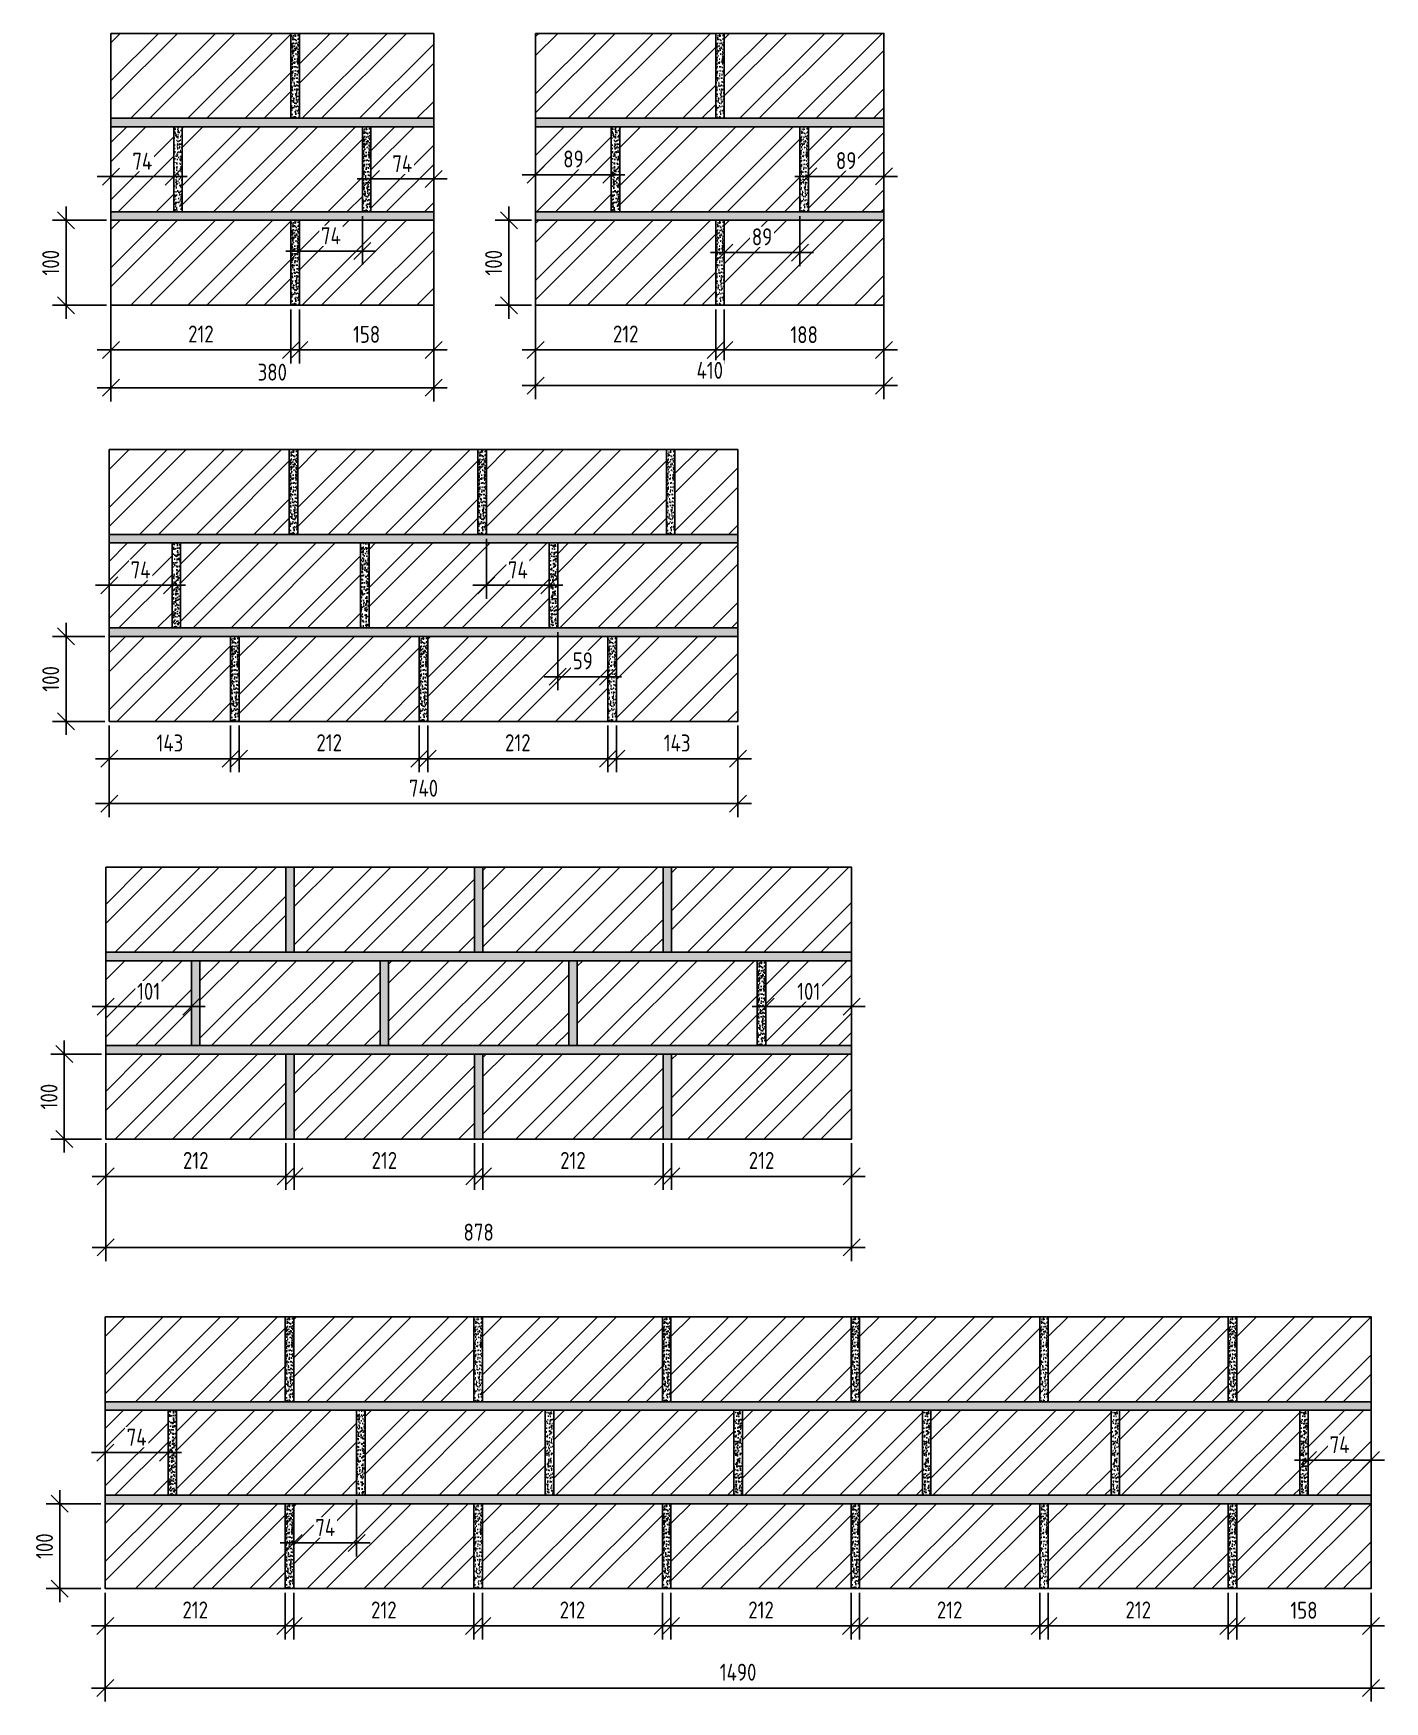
# Model space of a CAD drawing. Header units: millimetres. Extents: x 316173 to 317763, y 46618 to 48582.
import ezdxf

# ---------------------------------------------------------------- set-up
doc = ezdxf.new("R2010")
doc.units = ezdxf.units.MM
doc.layers.add('01_РАЗМЕРЫ-ВЫНОСКИ', color=4, linetype='Continuous')
doc.styles.add('ГОСТ 2.304', font='CS_Gost2304.shx')
doc.dimstyles.new('СПДС', dxfattribs={"dimscale": 100, "dimtxt": 2.5, "dimasz": 2.5, "dimexe": 2, "dimexo": 0.625, "dimgap": 1, "dimtad": 1, "dimdec": 0, "dimtxsty": 'ГОСТ 2.304', "dimblk": 'OBLIQUE', "dimblk1": 'OBLIQUE', "dimblk2": 'OBLIQUE', "dimcen": 2.5, "dimdle": 2, "dimadec": 0, "dimazin": 2, "dimtfac": 0.75, "dimtdec": 4, "dimtmove": 1, "dimatfit": 3, "dimfxl": 1, "dimtfill": 1, "dimtolj": 1, "dimarcsym": 1})
pattern_1 = [(45, (192512.52, -192.63), (-33.67596, 33.67596), []), (45, (192534.97, -192.63), (-33.67596, 33.67596), [])]
pattern_2 = [(45, (192354.78, -1213.53), (-33.67596, 33.67596), []), (45, (192377.23, -1213.53), (-33.67596, 33.67596), [])]
pattern_3 = [(45, (192581.52, 27.37), (-33.67596, 33.67596), []), (45, (192603.97, 27.37), (-33.67596, 33.67596), [])]
pattern_4 = [(45, (191841.52, -82.63), (-33.67596, 33.67596), []), (45, (191863.97, -82.63), (-33.67596, 33.67596), [])]
pattern_5 = [(45, (192354.78, -993.53), (-33.67596, 33.67596), []), (45, (192377.23, -993.53), (-33.67596, 33.67596), [])]
pattern_6 = [(45, (191836.78, -1103.53), (-33.67596, 33.67596), []), (45, (191859.23, -1103.53), (-33.67596, 33.67596), [])]
pattern_7 = [(50, (190089.084, -1102.9795), (9.10923345, -0.79695428), [0.9525, -10.4775]), (355, (190089.084, -1102.9795), (-1.7621711, 9.55284226), [0.762, -8.3820292]), (100.451445, (190089.843, -1103.046), (7.34706235, 8.7558876), [0.80950044, -8.9045122]), (46.1842, (190089.084, -1100.44), (13.553952, -2.1021164), [1.42875, -15.71625]), (96.635558, (190090.213, -1100.615), (11.8702067, 12.3713062), [1.2142512, -13.3567804]), (351.184151, (190089.084, -1100.44), (11.8702067, 12.3713062), [1.1429984, -12.5729866]), (21, (190090.354, -1101.0745), (7.58071956, -5.1132599), [0.9525, -10.4775]), (326, (190090.354, -1101.0745), (3.0901014, 9.2093983), [0.762, -8.382]), (71.451445, (190090.985, -1101.501), (10.67082096, 4.09613844), [0.80950044, -8.9044969]), (37.5, (190089.0836, -1102.9795), (0.15443016, 4.22775194), [0, -8.2804, 0, -8.509, 0, -8.41375]), (7.5, (190089.0836, -1102.9795), (3.34098313, 5.00902874), [0, -4.8514, 0, -8.0899, 0, -3.20675]), (327.5, (190086.2515, -1102.9795), (6.77952976, -0.2864372), [0, -3.175, 0, -9.906, 0, -13.1445]), (317.5, (190084.9815, -1102.9795), (7.40645907, 1.27132455), [0, -4.1275, 0, -6.5786, 0, -9.3345])]
pattern_8 = [(45, (192058.78, -1103.53), (-33.67596, 33.67596), []), (45, (192081.23, -1103.53), (-33.67596, 33.67596), [])]
pattern_9 = [(50, (190311.084, -1102.9795), (9.10923345, -0.79695428), [0.9525, -10.4775]), (355, (190311.084, -1102.9795), (-1.7621711, 9.55284226), [0.762, -8.3820292]), (100.451445, (190311.843, -1103.046), (7.34706235, 8.7558876), [0.80950044, -8.9045122]), (46.1842, (190311.084, -1100.44), (13.553952, -2.1021164), [1.42875, -15.71625]), (96.635558, (190312.213, -1100.615), (11.8702067, 12.3713062), [1.2142512, -13.3567804]), (351.184151, (190311.084, -1100.44), (11.8702067, 12.3713062), [1.1429984, -12.5729866]), (21, (190312.354, -1101.0745), (7.58071956, -5.1132599), [0.9525, -10.4775]), (326, (190312.354, -1101.0745), (3.0901014, 9.2093983), [0.762, -8.382]), (71.451445, (190312.985, -1101.501), (10.67082096, 4.09613844), [0.80950044, -8.9044969]), (37.5, (190311.0836, -1102.9795), (0.15443016, 4.22775194), [0, -8.2804, 0, -8.509, 0, -8.41375]), (7.5, (190311.0836, -1102.9795), (3.34098313, 5.00902874), [0, -4.8514, 0, -8.0899, 0, -3.20675]), (327.5, (190308.2515, -1102.9795), (6.77952976, -0.2864372), [0, -3.175, 0, -9.906, 0, -13.1445]), (317.5, (190306.9815, -1102.9795), (7.40645907, 1.27132455), [0, -4.1275, 0, -6.5786, 0, -9.3345])]

# ---------------------------------------------------------------- blocks, each defined once
blk = doc.blocks.new('_Oblique')
at = {"color": 0, "linetype": 'ByBlock', "lineweight": -2}
blk.add_line((-0.5, -0.5), (0.5, 0.5), dxfattribs=at)
blk = doc.blocks.new('*D1629')
at = {"color": 0, "lineweight": -2, "ltscale": 20, "transparency": 16777216}
for p, q in [((316763.8, 48257.2), (316763.8, 48193.5)), ((316975.8, 48257.2), (316975.8, 48193.5)), ((316747.8, 48209.5), (316991.8, 48209.5))]:
    blk.add_line(p, q, dxfattribs=at)
at = {"layer": 'Defpoints', "color": 0, "ltscale": 20, "transparency": 16777216}
for p in [(316763.8, 48262.2), (316975.8, 48262.2), (316975.8, 48209.5)]:
    blk.add_point(p, dxfattribs=at)
at = {"color": 0, "lineweight": -2, "ltscale": 20, "transparency": 16777216, "xscale": 20, "yscale": 20, "zscale": 20, "rotation": 180}
blk.add_blockref('_Oblique', (316763.8, 48209.5), dxfattribs=at)
at = {"color": 0, "lineweight": -2, "ltscale": 20, "transparency": 16777216, "xscale": 20, "yscale": 20, "zscale": 20}
blk.add_blockref('_Oblique', (316975.8, 48209.5), dxfattribs=at)
at = {"color": 0, "ltscale": 20, "transparency": 16777216, "insert": (316869.8, 48228.3), "char_height": 20, "attachment_point": 5, "style": 'ГОСТ 2.304', "bg_fill": 3, "box_fill_scale": 1.1, "bg_fill_color": 256, "bg_fill_true_color": 13158600, "bg_fill_transparency": 0}
blk.add_mtext('\\A1;212', dxfattribs=at)
blk = doc.blocks.new('*D1630')
at = {"color": 0, "lineweight": -2, "ltscale": 20, "transparency": 16777216}
for p, q in [((316985.8, 48257.2), (316985.8, 48193.5)), ((317173.8, 48257.2), (317173.8, 48193.5)), ((316969.8, 48209.5), (317189.8, 48209.5))]:
    blk.add_line(p, q, dxfattribs=at)
at = {"layer": 'Defpoints', "color": 0, "ltscale": 20, "transparency": 16777216}
for p in [(316985.8, 48262.2), (317173.8, 48262.2), (317173.8, 48209.5)]:
    blk.add_point(p, dxfattribs=at)
at = {"color": 0, "lineweight": -2, "ltscale": 20, "transparency": 16777216, "xscale": 20, "yscale": 20, "zscale": 20, "rotation": 180}
blk.add_blockref('_Oblique', (316985.8, 48209.5), dxfattribs=at)
at = {"color": 0, "lineweight": -2, "ltscale": 20, "transparency": 16777216, "xscale": 20, "yscale": 20, "zscale": 20}
blk.add_blockref('_Oblique', (317173.8, 48209.5), dxfattribs=at)
at = {"color": 0, "ltscale": 20, "transparency": 16777216, "insert": (317079.8, 48227.5), "char_height": 20, "attachment_point": 5, "style": 'ГОСТ 2.304', "bg_fill": 3, "box_fill_scale": 1.1, "bg_fill_color": 256, "bg_fill_true_color": 13158600, "bg_fill_transparency": 0}
blk.add_mtext('\\A1;188', dxfattribs=at)
blk = doc.blocks.new('*D1631')
at = {"color": 0, "lineweight": -2, "ltscale": 20, "transparency": 16777216}
for p, q in [((316763.8, 48357.2), (316763.8, 48151.5)), ((317173.8, 48357.2), (317173.8, 48151.5)), ((316747.8, 48167.5), (317189.8, 48167.5))]:
    blk.add_line(p, q, dxfattribs=at)
at = {"layer": 'Defpoints', "color": 0, "ltscale": 20, "transparency": 16777216}
for p in [(316763.8, 48362.2), (317173.8, 48362.2), (317173.8, 48167.5)]:
    blk.add_point(p, dxfattribs=at)
at = {"color": 0, "lineweight": -2, "ltscale": 20, "transparency": 16777216, "xscale": 20, "yscale": 20, "zscale": 20, "rotation": 180}
blk.add_blockref('_Oblique', (316763.8, 48167.5), dxfattribs=at)
at = {"color": 0, "lineweight": -2, "ltscale": 20, "transparency": 16777216, "xscale": 20, "yscale": 20, "zscale": 20}
blk.add_blockref('_Oblique', (317173.8, 48167.5), dxfattribs=at)
at = {"color": 0, "ltscale": 20, "transparency": 16777216, "insert": (316968.8, 48185.5), "char_height": 20, "attachment_point": 5, "style": 'ГОСТ 2.304', "bg_fill": 3, "box_fill_scale": 1.1, "bg_fill_color": 256, "bg_fill_true_color": 13158600, "bg_fill_transparency": 0}
blk.add_mtext('\\A1;410', dxfattribs=at)
blk = doc.blocks.new('*D1632')
at = {"color": 0, "lineweight": -2, "ltscale": 20, "transparency": 16777216}
for p, q in [((316263.8, 48257.2), (316263.8, 48193.5)), ((316475.8, 48257.2), (316475.8, 48193.5)), ((316247.8, 48209.5), (316491.8, 48209.5))]:
    blk.add_line(p, q, dxfattribs=at)
at = {"layer": 'Defpoints', "color": 0, "ltscale": 20, "transparency": 16777216}
for p in [(316263.8, 48262.2), (316475.8, 48262.2), (316475.8, 48209.5)]:
    blk.add_point(p, dxfattribs=at)
at = {"color": 0, "lineweight": -2, "ltscale": 20, "transparency": 16777216, "xscale": 20, "yscale": 20, "zscale": 20, "rotation": 180}
blk.add_blockref('_Oblique', (316263.8, 48209.5), dxfattribs=at)
at = {"color": 0, "lineweight": -2, "ltscale": 20, "transparency": 16777216, "xscale": 20, "yscale": 20, "zscale": 20}
blk.add_blockref('_Oblique', (316475.8, 48209.5), dxfattribs=at)
at = {"color": 0, "ltscale": 20, "transparency": 16777216, "insert": (316369.8, 48228.3), "char_height": 20, "attachment_point": 5, "style": 'ГОСТ 2.304', "bg_fill": 3, "box_fill_scale": 1.1, "bg_fill_color": 256, "bg_fill_true_color": 13158600, "bg_fill_transparency": 0}
blk.add_mtext('\\A1;212', dxfattribs=at)
blk = doc.blocks.new('*D1633')
at = {"color": 0, "lineweight": -2, "ltscale": 20, "transparency": 16777216}
for p, q in [((316485.8, 48257.2), (316485.8, 48193.5)), ((316643.8, 48257.2), (316643.8, 48193.5)), ((316469.8, 48209.5), (316659.8, 48209.5))]:
    blk.add_line(p, q, dxfattribs=at)
at = {"layer": 'Defpoints', "color": 0, "ltscale": 20, "transparency": 16777216}
for p in [(316485.8, 48262.2), (316643.8, 48262.2), (316643.8, 48209.5)]:
    blk.add_point(p, dxfattribs=at)
at = {"color": 0, "lineweight": -2, "ltscale": 20, "transparency": 16777216, "xscale": 20, "yscale": 20, "zscale": 20, "rotation": 180}
blk.add_blockref('_Oblique', (316485.8, 48209.5), dxfattribs=at)
at = {"color": 0, "lineweight": -2, "ltscale": 20, "transparency": 16777216, "xscale": 20, "yscale": 20, "zscale": 20}
blk.add_blockref('_Oblique', (316643.8, 48209.5), dxfattribs=at)
at = {"color": 0, "ltscale": 20, "transparency": 16777216, "insert": (316564.8, 48227.9), "char_height": 20, "attachment_point": 5, "style": 'ГОСТ 2.304', "bg_fill": 3, "box_fill_scale": 1.1, "bg_fill_color": 256, "bg_fill_true_color": 13158600, "bg_fill_transparency": 0}
blk.add_mtext('\\A1;158', dxfattribs=at)
blk = doc.blocks.new('*D1634')
at = {"color": 0, "lineweight": -2, "ltscale": 20, "transparency": 16777216}
for p, q in [((316263.8, 48357.2), (316263.8, 48149)), ((316643.8, 48357.2), (316643.8, 48149)), ((316247.8, 48165), (316659.8, 48165))]:
    blk.add_line(p, q, dxfattribs=at)
at = {"layer": 'Defpoints', "color": 0, "ltscale": 20, "transparency": 16777216}
for p in [(316263.8, 48362.2), (316643.8, 48362.2), (316643.8, 48165)]:
    blk.add_point(p, dxfattribs=at)
at = {"color": 0, "lineweight": -2, "ltscale": 20, "transparency": 16777216, "xscale": 20, "yscale": 20, "zscale": 20, "rotation": 180}
blk.add_blockref('_Oblique', (316263.8, 48165), dxfattribs=at)
at = {"color": 0, "lineweight": -2, "ltscale": 20, "transparency": 16777216, "xscale": 20, "yscale": 20, "zscale": 20}
blk.add_blockref('_Oblique', (316643.8, 48165), dxfattribs=at)
at = {"color": 0, "ltscale": 20, "transparency": 16777216, "insert": (316453.8, 48183.4), "char_height": 20, "attachment_point": 5, "style": 'ГОСТ 2.304', "bg_fill": 3, "box_fill_scale": 1.1, "bg_fill_color": 256, "bg_fill_true_color": 13158600, "bg_fill_transparency": 0}
blk.add_mtext('\\A1;380', dxfattribs=at)
blk = doc.blocks.new('*D1635')
at = {"color": 0, "lineweight": -2, "ltscale": 20, "transparency": 16777216}
for p, q in [((316732.3, 48378.2), (316732.3, 48246.2)), ((316758.8, 48362.2), (316716.3, 48362.2)), ((316758.8, 48262.2), (316716.3, 48262.2))]:
    blk.add_line(p, q, dxfattribs=at)
at = {"layer": 'Defpoints', "color": 0, "ltscale": 20, "transparency": 16777216}
for p in [(316763.8, 48362.2), (316732.3, 48262.2), (316763.8, 48262.2)]:
    blk.add_point(p, dxfattribs=at)
at = {"color": 0, "lineweight": -2, "ltscale": 20, "transparency": 16777216, "xscale": 20, "yscale": 20, "zscale": 20}
for p, rotation in [((316732.3, 48362.2), 90), ((316732.3, 48262.2), 270)]:
    blk.add_blockref('_Oblique', p, dxfattribs=dict(at, rotation=rotation))
at = {"color": 0, "ltscale": 20, "transparency": 16777216, "insert": (316714.3, 48312.2), "char_height": 20, "attachment_point": 5, "rotation": 90, "style": 'ГОСТ 2.304', "bg_fill": 3, "box_fill_scale": 1.1, "bg_fill_color": 256, "bg_fill_true_color": 13158600, "bg_fill_transparency": 0}
blk.add_mtext('\\A1;100', dxfattribs=at)
blk = doc.blocks.new('*D1636')
at = {"color": 0, "lineweight": -2, "ltscale": 20, "transparency": 16777216}
for p, q in [((316257.7, 47275.6), (316257.7, 47137)), ((317135.7, 47275.6), (317135.7, 47137)), ((316241.7, 47153), (317151.7, 47153))]:
    blk.add_line(p, q, dxfattribs=at)
at = {"layer": 'Defpoints', "color": 0, "ltscale": 20, "transparency": 16777216}
for p in [(316257.7, 47280.6), (317135.7, 47280.6), (317135.7, 47153)]:
    blk.add_point(p, dxfattribs=at)
at = {"color": 0, "lineweight": -2, "ltscale": 20, "transparency": 16777216, "xscale": 20, "yscale": 20, "zscale": 20, "rotation": 180}
blk.add_blockref('_Oblique', (316257.7, 47153), dxfattribs=at)
at = {"color": 0, "lineweight": -2, "ltscale": 20, "transparency": 16777216, "xscale": 20, "yscale": 20, "zscale": 20}
blk.add_blockref('_Oblique', (317135.7, 47153), dxfattribs=at)
at = {"color": 0, "ltscale": 20, "transparency": 16777216, "insert": (316696.7, 47171), "char_height": 20, "attachment_point": 5, "style": 'ГОСТ 2.304', "bg_fill": 3, "box_fill_scale": 1.1, "bg_fill_color": 256, "bg_fill_true_color": 13158600, "bg_fill_transparency": 0}
blk.add_mtext('\\A1;878', dxfattribs=at)
blk = doc.blocks.new('*D1637')
at = {"color": 0, "lineweight": -2, "ltscale": 20, "transparency": 16777216}
for p, q in [((316209, 47396.6), (316209, 47264.6)), ((316252.7, 47380.6), (316193, 47380.6)), ((316252.7, 47280.6), (316193, 47280.6))]:
    blk.add_line(p, q, dxfattribs=at)
at = {"layer": 'Defpoints', "color": 0, "ltscale": 20, "transparency": 16777216}
for p in [(316257.7, 47380.6), (316209, 47280.6), (316257.7, 47280.6)]:
    blk.add_point(p, dxfattribs=at)
at = {"color": 0, "lineweight": -2, "ltscale": 20, "transparency": 16777216, "xscale": 20, "yscale": 20, "zscale": 20}
for p, rotation in [((316209, 47380.6), 90), ((316209, 47280.6), 270)]:
    blk.add_blockref('_Oblique', p, dxfattribs=dict(at, rotation=rotation))
at = {"color": 0, "ltscale": 20, "transparency": 16777216, "insert": (316191, 47330.6), "char_height": 20, "attachment_point": 5, "rotation": 90, "style": 'ГОСТ 2.304', "bg_fill": 3, "box_fill_scale": 1.1, "bg_fill_color": 256, "bg_fill_true_color": 13158600, "bg_fill_transparency": 0}
blk.add_mtext('\\A1;100', dxfattribs=at)
blk = doc.blocks.new('*D1638')
at = {"color": 0, "lineweight": -2, "ltscale": 20, "transparency": 16777216}
for p, q in [((316257.7, 47275.6), (316257.7, 47220.7)), ((316469.7, 47275.6), (316469.7, 47220.7)), ((316241.7, 47236.7), (316485.7, 47236.7))]:
    blk.add_line(p, q, dxfattribs=at)
at = {"layer": 'Defpoints', "color": 0, "ltscale": 20, "transparency": 16777216}
for p in [(316257.7, 47280.6), (316469.7, 47280.6), (316469.7, 47236.7)]:
    blk.add_point(p, dxfattribs=at)
at = {"color": 0, "lineweight": -2, "ltscale": 20, "transparency": 16777216, "xscale": 20, "yscale": 20, "zscale": 20, "rotation": 180}
blk.add_blockref('_Oblique', (316257.7, 47236.7), dxfattribs=at)
at = {"color": 0, "lineweight": -2, "ltscale": 20, "transparency": 16777216, "xscale": 20, "yscale": 20, "zscale": 20}
blk.add_blockref('_Oblique', (316469.7, 47236.7), dxfattribs=at)
at = {"color": 0, "ltscale": 20, "transparency": 16777216, "insert": (316363.7, 47255.5), "char_height": 20, "attachment_point": 5, "style": 'ГОСТ 2.304', "bg_fill": 3, "box_fill_scale": 1.1, "bg_fill_color": 256, "bg_fill_true_color": 13158600, "bg_fill_transparency": 0}
blk.add_mtext('\\A1;212', dxfattribs=at)
blk = doc.blocks.new('*D1639')
at = {"color": 0, "lineweight": -2, "ltscale": 20, "transparency": 16777216}
for p, q in [((316479.7, 47275.6), (316479.7, 47220.7)), ((316691.7, 47275.6), (316691.7, 47220.7)), ((316463.7, 47236.7), (316707.7, 47236.7))]:
    blk.add_line(p, q, dxfattribs=at)
at = {"layer": 'Defpoints', "color": 0, "ltscale": 20, "transparency": 16777216}
for p in [(316479.7, 47280.6), (316691.7, 47280.6), (316691.7, 47236.7)]:
    blk.add_point(p, dxfattribs=at)
at = {"color": 0, "lineweight": -2, "ltscale": 20, "transparency": 16777216, "xscale": 20, "yscale": 20, "zscale": 20, "rotation": 180}
blk.add_blockref('_Oblique', (316479.7, 47236.7), dxfattribs=at)
at = {"color": 0, "lineweight": -2, "ltscale": 20, "transparency": 16777216, "xscale": 20, "yscale": 20, "zscale": 20}
blk.add_blockref('_Oblique', (316691.7, 47236.7), dxfattribs=at)
at = {"color": 0, "ltscale": 20, "transparency": 16777216, "insert": (316585.7, 47255.5), "char_height": 20, "attachment_point": 5, "style": 'ГОСТ 2.304', "bg_fill": 3, "box_fill_scale": 1.1, "bg_fill_color": 256, "bg_fill_true_color": 13158600, "bg_fill_transparency": 0}
blk.add_mtext('\\A1;212', dxfattribs=at)
blk = doc.blocks.new('*D1640')
at = {"color": 0, "lineweight": -2, "ltscale": 20, "transparency": 16777216}
for p, q in [((316701.7, 47275.6), (316701.7, 47220.7)), ((316913.7, 47275.6), (316913.7, 47220.7)), ((316685.7, 47236.7), (316929.7, 47236.7))]:
    blk.add_line(p, q, dxfattribs=at)
at = {"layer": 'Defpoints', "color": 0, "ltscale": 20, "transparency": 16777216}
for p in [(316701.7, 47280.6), (316913.7, 47280.6), (316913.7, 47236.7)]:
    blk.add_point(p, dxfattribs=at)
at = {"color": 0, "lineweight": -2, "ltscale": 20, "transparency": 16777216, "xscale": 20, "yscale": 20, "zscale": 20, "rotation": 180}
blk.add_blockref('_Oblique', (316701.7, 47236.7), dxfattribs=at)
at = {"color": 0, "lineweight": -2, "ltscale": 20, "transparency": 16777216, "xscale": 20, "yscale": 20, "zscale": 20}
blk.add_blockref('_Oblique', (316913.7, 47236.7), dxfattribs=at)
at = {"color": 0, "ltscale": 20, "transparency": 16777216, "insert": (316807.7, 47255.5), "char_height": 20, "attachment_point": 5, "style": 'ГОСТ 2.304', "bg_fill": 3, "box_fill_scale": 1.1, "bg_fill_color": 256, "bg_fill_true_color": 13158600, "bg_fill_transparency": 0}
blk.add_mtext('\\A1;212', dxfattribs=at)
blk = doc.blocks.new('*D1641')
at = {"color": 0, "lineweight": -2, "ltscale": 20, "transparency": 16777216}
for p, q in [((316923.7, 47275.6), (316923.7, 47220.7)), ((317135.7, 47275.6), (317135.7, 47220.7)), ((316907.7, 47236.7), (317151.7, 47236.7))]:
    blk.add_line(p, q, dxfattribs=at)
at = {"layer": 'Defpoints', "color": 0, "ltscale": 20, "transparency": 16777216}
for p in [(316923.7, 47280.6), (317135.7, 47280.6), (317135.7, 47236.7)]:
    blk.add_point(p, dxfattribs=at)
at = {"color": 0, "lineweight": -2, "ltscale": 20, "transparency": 16777216, "xscale": 20, "yscale": 20, "zscale": 20, "rotation": 180}
blk.add_blockref('_Oblique', (316923.7, 47236.7), dxfattribs=at)
at = {"color": 0, "lineweight": -2, "ltscale": 20, "transparency": 16777216, "xscale": 20, "yscale": 20, "zscale": 20}
blk.add_blockref('_Oblique', (317135.7, 47236.7), dxfattribs=at)
at = {"color": 0, "ltscale": 20, "transparency": 16777216, "insert": (317029.7, 47255.5), "char_height": 20, "attachment_point": 5, "style": 'ГОСТ 2.304', "bg_fill": 3, "box_fill_scale": 1.1, "bg_fill_color": 256, "bg_fill_true_color": 13158600, "bg_fill_transparency": 0}
blk.add_mtext('\\A1;212', dxfattribs=at)
blk = doc.blocks.new('*D1642')
at = {"color": 0, "lineweight": -2, "ltscale": 20, "transparency": 16777216}
for p, q in [((316211, 47888.3), (316211, 47756.3)), ((316256.8, 47872.3), (316195, 47872.3)), ((316256.8, 47772.3), (316195, 47772.3))]:
    blk.add_line(p, q, dxfattribs=at)
at = {"layer": 'Defpoints', "color": 0, "ltscale": 20, "transparency": 16777216}
for p in [(316261.8, 47872.3), (316211, 47772.3), (316261.8, 47772.3)]:
    blk.add_point(p, dxfattribs=at)
at = {"color": 0, "lineweight": -2, "ltscale": 20, "transparency": 16777216, "xscale": 20, "yscale": 20, "zscale": 20}
for p, rotation in [((316211, 47872.3), 90), ((316211, 47772.3), 270)]:
    blk.add_blockref('_Oblique', p, dxfattribs=dict(at, rotation=rotation))
at = {"color": 0, "ltscale": 20, "transparency": 16777216, "insert": (316193, 47822.3), "char_height": 20, "attachment_point": 5, "rotation": 90, "style": 'ГОСТ 2.304', "bg_fill": 3, "box_fill_scale": 1.1, "bg_fill_color": 256, "bg_fill_true_color": 13158600, "bg_fill_transparency": 0}
blk.add_mtext('\\A1;100', dxfattribs=at)
blk = doc.blocks.new('*D1643')
at = {"color": 0, "lineweight": -2, "ltscale": 20, "transparency": 16777216}
for p, q in [((316261.8, 47767.3), (316261.8, 47712.4)), ((316404.8, 47767.3), (316404.8, 47712.4)), ((316245.8, 47728.4), (316420.8, 47728.4))]:
    blk.add_line(p, q, dxfattribs=at)
at = {"layer": 'Defpoints', "color": 0, "ltscale": 20, "transparency": 16777216}
for p in [(316261.8, 47772.3), (316404.8, 47772.3), (316404.8, 47728.4)]:
    blk.add_point(p, dxfattribs=at)
at = {"color": 0, "lineweight": -2, "ltscale": 20, "transparency": 16777216, "xscale": 20, "yscale": 20, "zscale": 20, "rotation": 180}
blk.add_blockref('_Oblique', (316261.8, 47728.4), dxfattribs=at)
at = {"color": 0, "lineweight": -2, "ltscale": 20, "transparency": 16777216, "xscale": 20, "yscale": 20, "zscale": 20}
blk.add_blockref('_Oblique', (316404.8, 47728.4), dxfattribs=at)
at = {"color": 0, "ltscale": 20, "transparency": 16777216, "insert": (316333.3, 47746.8), "char_height": 20, "attachment_point": 5, "style": 'ГОСТ 2.304', "bg_fill": 3, "box_fill_scale": 1.1, "bg_fill_color": 256, "bg_fill_true_color": 13158600, "bg_fill_transparency": 0}
blk.add_mtext('\\A1;143', dxfattribs=at)
blk = doc.blocks.new('*D1644')
at = {"color": 0, "lineweight": -2, "ltscale": 20, "transparency": 16777216}
for p, q in [((316414.8, 47767.3), (316414.8, 47712.4)), ((316626.8, 47767.3), (316626.8, 47712.4)), ((316398.8, 47728.4), (316642.8, 47728.4))]:
    blk.add_line(p, q, dxfattribs=at)
at = {"layer": 'Defpoints', "color": 0, "ltscale": 20, "transparency": 16777216}
for p in [(316414.8, 47772.3), (316626.8, 47772.3), (316626.8, 47728.4)]:
    blk.add_point(p, dxfattribs=at)
at = {"color": 0, "lineweight": -2, "ltscale": 20, "transparency": 16777216, "xscale": 20, "yscale": 20, "zscale": 20, "rotation": 180}
blk.add_blockref('_Oblique', (316414.8, 47728.4), dxfattribs=at)
at = {"color": 0, "lineweight": -2, "ltscale": 20, "transparency": 16777216, "xscale": 20, "yscale": 20, "zscale": 20}
blk.add_blockref('_Oblique', (316626.8, 47728.4), dxfattribs=at)
at = {"color": 0, "ltscale": 20, "transparency": 16777216, "insert": (316520.8, 47747.2), "char_height": 20, "attachment_point": 5, "style": 'ГОСТ 2.304', "bg_fill": 3, "box_fill_scale": 1.1, "bg_fill_color": 256, "bg_fill_true_color": 13158600, "bg_fill_transparency": 0}
blk.add_mtext('\\A1;212', dxfattribs=at)
blk = doc.blocks.new('*D1645')
at = {"color": 0, "lineweight": -2, "ltscale": 20, "transparency": 16777216}
for p, q in [((316636.8, 47767.3), (316636.8, 47712.4)), ((316848.8, 47767.3), (316848.8, 47712.4)), ((316620.8, 47728.4), (316864.8, 47728.4))]:
    blk.add_line(p, q, dxfattribs=at)
at = {"layer": 'Defpoints', "color": 0, "ltscale": 20, "transparency": 16777216}
for p in [(316636.8, 47772.3), (316848.8, 47772.3), (316848.8, 47728.4)]:
    blk.add_point(p, dxfattribs=at)
at = {"color": 0, "lineweight": -2, "ltscale": 20, "transparency": 16777216, "xscale": 20, "yscale": 20, "zscale": 20, "rotation": 180}
blk.add_blockref('_Oblique', (316636.8, 47728.4), dxfattribs=at)
at = {"color": 0, "lineweight": -2, "ltscale": 20, "transparency": 16777216, "xscale": 20, "yscale": 20, "zscale": 20}
blk.add_blockref('_Oblique', (316848.8, 47728.4), dxfattribs=at)
at = {"color": 0, "ltscale": 20, "transparency": 16777216, "insert": (316742.8, 47747.2), "char_height": 20, "attachment_point": 5, "style": 'ГОСТ 2.304', "bg_fill": 3, "box_fill_scale": 1.1, "bg_fill_color": 256, "bg_fill_true_color": 13158600, "bg_fill_transparency": 0}
blk.add_mtext('\\A1;212', dxfattribs=at)
blk = doc.blocks.new('*D1646')
at = {"color": 0, "lineweight": -2, "ltscale": 20, "transparency": 16777216}
for p, q in [((316858.8, 47767.3), (316858.8, 47712.4)), ((317001.8, 47767.3), (317001.8, 47712.4)), ((316842.8, 47728.4), (317017.8, 47728.4))]:
    blk.add_line(p, q, dxfattribs=at)
at = {"layer": 'Defpoints', "color": 0, "ltscale": 20, "transparency": 16777216}
for p in [(316858.8, 47772.3), (317001.8, 47772.3), (317001.8, 47728.4)]:
    blk.add_point(p, dxfattribs=at)
at = {"color": 0, "lineweight": -2, "ltscale": 20, "transparency": 16777216, "xscale": 20, "yscale": 20, "zscale": 20, "rotation": 180}
blk.add_blockref('_Oblique', (316858.8, 47728.4), dxfattribs=at)
at = {"color": 0, "lineweight": -2, "ltscale": 20, "transparency": 16777216, "xscale": 20, "yscale": 20, "zscale": 20}
blk.add_blockref('_Oblique', (317001.8, 47728.4), dxfattribs=at)
at = {"color": 0, "ltscale": 20, "transparency": 16777216, "insert": (316930.3, 47746.8), "char_height": 20, "attachment_point": 5, "style": 'ГОСТ 2.304', "bg_fill": 3, "box_fill_scale": 1.1, "bg_fill_color": 256, "bg_fill_true_color": 13158600, "bg_fill_transparency": 0}
blk.add_mtext('\\A1;143', dxfattribs=at)
blk = doc.blocks.new('*D1647')
at = {"color": 0, "lineweight": -2, "ltscale": 20, "transparency": 16777216}
for p, q in [((316257.1, 46746.4), (316257.1, 46618.4)), ((317747.1, 46746.4), (317747.1, 46618.4)), ((316241.1, 46634.4), (317763.1, 46634.4))]:
    blk.add_line(p, q, dxfattribs=at)
at = {"layer": 'Defpoints', "color": 0, "ltscale": 20, "transparency": 16777216}
for p in [(316257.1, 46751.4), (317747.1, 46751.4), (317747.1, 46634.4)]:
    blk.add_point(p, dxfattribs=at)
at = {"color": 0, "lineweight": -2, "ltscale": 20, "transparency": 16777216, "xscale": 20, "yscale": 20, "zscale": 20, "rotation": 180}
blk.add_blockref('_Oblique', (316257.1, 46634.4), dxfattribs=at)
at = {"color": 0, "lineweight": -2, "ltscale": 20, "transparency": 16777216, "xscale": 20, "yscale": 20, "zscale": 20}
blk.add_blockref('_Oblique', (317747.1, 46634.4), dxfattribs=at)
at = {"color": 0, "ltscale": 20, "transparency": 16777216, "insert": (317002.1, 46653), "char_height": 20, "attachment_point": 5, "style": 'ГОСТ 2.304', "bg_fill": 3, "box_fill_scale": 1.1, "bg_fill_color": 256, "bg_fill_true_color": 13158600, "bg_fill_transparency": 0}
blk.add_mtext('\\A1;1490', dxfattribs=at)
blk = doc.blocks.new('*D1648')
at = {"color": 0, "lineweight": -2, "ltscale": 20, "transparency": 16777216}
for p, q in [((316203.7, 46867.4), (316203.7, 46735.4)), ((316252.1, 46851.4), (316187.7, 46851.4)), ((316252.1, 46751.4), (316187.7, 46751.4))]:
    blk.add_line(p, q, dxfattribs=at)
at = {"layer": 'Defpoints', "color": 0, "ltscale": 20, "transparency": 16777216}
for p in [(316257.1, 46851.4), (316203.7, 46751.4), (316257.1, 46751.4)]:
    blk.add_point(p, dxfattribs=at)
at = {"color": 0, "lineweight": -2, "ltscale": 20, "transparency": 16777216, "xscale": 20, "yscale": 20, "zscale": 20}
for p, rotation in [((316203.7, 46851.4), 90), ((316203.7, 46751.4), 270)]:
    blk.add_blockref('_Oblique', p, dxfattribs=dict(at, rotation=rotation))
at = {"color": 0, "ltscale": 20, "transparency": 16777216, "insert": (316185.7, 46801.4), "char_height": 20, "attachment_point": 5, "rotation": 90, "style": 'ГОСТ 2.304', "bg_fill": 3, "box_fill_scale": 1.1, "bg_fill_color": 256, "bg_fill_true_color": 13158600, "bg_fill_transparency": 0}
blk.add_mtext('\\A1;100', dxfattribs=at)
blk = doc.blocks.new('*D1649')
at = {"color": 0, "lineweight": -2, "ltscale": 20, "transparency": 16777216}
for p, q in [((316257.1, 46746.4), (316257.1, 46691.5)), ((316469.1, 46746.4), (316469.1, 46691.5)), ((316241.1, 46707.5), (316485.1, 46707.5))]:
    blk.add_line(p, q, dxfattribs=at)
at = {"layer": 'Defpoints', "color": 0, "ltscale": 20, "transparency": 16777216}
for p in [(316257.1, 46751.4), (316469.1, 46751.4), (316469.1, 46707.5)]:
    blk.add_point(p, dxfattribs=at)
at = {"color": 0, "lineweight": -2, "ltscale": 20, "transparency": 16777216, "xscale": 20, "yscale": 20, "zscale": 20, "rotation": 180}
blk.add_blockref('_Oblique', (316257.1, 46707.5), dxfattribs=at)
at = {"color": 0, "lineweight": -2, "ltscale": 20, "transparency": 16777216, "xscale": 20, "yscale": 20, "zscale": 20}
blk.add_blockref('_Oblique', (316469.1, 46707.5), dxfattribs=at)
at = {"color": 0, "ltscale": 20, "transparency": 16777216, "insert": (316363.1, 46726.3), "char_height": 20, "attachment_point": 5, "style": 'ГОСТ 2.304', "bg_fill": 3, "box_fill_scale": 1.1, "bg_fill_color": 256, "bg_fill_true_color": 13158600, "bg_fill_transparency": 0}
blk.add_mtext('\\A1;212', dxfattribs=at)
blk = doc.blocks.new('*D1650')
at = {"color": 0, "lineweight": -2, "ltscale": 20, "transparency": 16777216}
for p, q in [((316479.1, 46746.4), (316479.1, 46691.5)), ((316691.1, 46746.4), (316691.1, 46691.5)), ((316463.1, 46707.5), (316707.1, 46707.5))]:
    blk.add_line(p, q, dxfattribs=at)
at = {"layer": 'Defpoints', "color": 0, "ltscale": 20, "transparency": 16777216}
for p in [(316479.1, 46751.4), (316691.1, 46751.4), (316691.1, 46707.5)]:
    blk.add_point(p, dxfattribs=at)
at = {"color": 0, "lineweight": -2, "ltscale": 20, "transparency": 16777216, "xscale": 20, "yscale": 20, "zscale": 20, "rotation": 180}
blk.add_blockref('_Oblique', (316479.1, 46707.5), dxfattribs=at)
at = {"color": 0, "lineweight": -2, "ltscale": 20, "transparency": 16777216, "xscale": 20, "yscale": 20, "zscale": 20}
blk.add_blockref('_Oblique', (316691.1, 46707.5), dxfattribs=at)
at = {"color": 0, "ltscale": 20, "transparency": 16777216, "insert": (316585.1, 46726.3), "char_height": 20, "attachment_point": 5, "style": 'ГОСТ 2.304', "bg_fill": 3, "box_fill_scale": 1.1, "bg_fill_color": 256, "bg_fill_true_color": 13158600, "bg_fill_transparency": 0}
blk.add_mtext('\\A1;212', dxfattribs=at)
blk = doc.blocks.new('*D1651')
at = {"color": 0, "lineweight": -2, "ltscale": 20, "transparency": 16777216}
for p, q in [((316701.1, 46746.4), (316701.1, 46691.5)), ((316913.1, 46746.4), (316913.1, 46691.5)), ((316685.1, 46707.5), (316929.1, 46707.5))]:
    blk.add_line(p, q, dxfattribs=at)
at = {"layer": 'Defpoints', "color": 0, "ltscale": 20, "transparency": 16777216}
for p in [(316701.1, 46751.4), (316913.1, 46751.4), (316913.1, 46707.5)]:
    blk.add_point(p, dxfattribs=at)
at = {"color": 0, "lineweight": -2, "ltscale": 20, "transparency": 16777216, "xscale": 20, "yscale": 20, "zscale": 20, "rotation": 180}
blk.add_blockref('_Oblique', (316701.1, 46707.5), dxfattribs=at)
at = {"color": 0, "lineweight": -2, "ltscale": 20, "transparency": 16777216, "xscale": 20, "yscale": 20, "zscale": 20}
blk.add_blockref('_Oblique', (316913.1, 46707.5), dxfattribs=at)
at = {"color": 0, "ltscale": 20, "transparency": 16777216, "insert": (316807.1, 46726.3), "char_height": 20, "attachment_point": 5, "style": 'ГОСТ 2.304', "bg_fill": 3, "box_fill_scale": 1.1, "bg_fill_color": 256, "bg_fill_true_color": 13158600, "bg_fill_transparency": 0}
blk.add_mtext('\\A1;212', dxfattribs=at)
blk = doc.blocks.new('*D1652')
at = {"color": 0, "lineweight": -2, "ltscale": 20, "transparency": 16777216}
for p, q in [((316923.1, 46746.4), (316923.1, 46691.5)), ((317135.1, 46746.4), (317135.1, 46691.5)), ((316907.1, 46707.5), (317151.1, 46707.5))]:
    blk.add_line(p, q, dxfattribs=at)
at = {"layer": 'Defpoints', "color": 0, "ltscale": 20, "transparency": 16777216}
for p in [(316923.1, 46751.4), (317135.1, 46751.4), (317135.1, 46707.5)]:
    blk.add_point(p, dxfattribs=at)
at = {"color": 0, "lineweight": -2, "ltscale": 20, "transparency": 16777216, "xscale": 20, "yscale": 20, "zscale": 20, "rotation": 180}
blk.add_blockref('_Oblique', (316923.1, 46707.5), dxfattribs=at)
at = {"color": 0, "lineweight": -2, "ltscale": 20, "transparency": 16777216, "xscale": 20, "yscale": 20, "zscale": 20}
blk.add_blockref('_Oblique', (317135.1, 46707.5), dxfattribs=at)
at = {"color": 0, "ltscale": 20, "transparency": 16777216, "insert": (317029.1, 46726.3), "char_height": 20, "attachment_point": 5, "style": 'ГОСТ 2.304', "bg_fill": 3, "box_fill_scale": 1.1, "bg_fill_color": 256, "bg_fill_true_color": 13158600, "bg_fill_transparency": 0}
blk.add_mtext('\\A1;212', dxfattribs=at)
blk = doc.blocks.new('*D1653')
at = {"color": 0, "lineweight": -2, "ltscale": 20, "transparency": 16777216}
for p, q in [((317145.1, 46746.4), (317145.1, 46691.5)), ((317357.1, 46746.4), (317357.1, 46691.5)), ((317129.1, 46707.5), (317373.1, 46707.5))]:
    blk.add_line(p, q, dxfattribs=at)
at = {"layer": 'Defpoints', "color": 0, "ltscale": 20, "transparency": 16777216}
for p in [(317145.1, 46751.4), (317357.1, 46751.4), (317357.1, 46707.5)]:
    blk.add_point(p, dxfattribs=at)
at = {"color": 0, "lineweight": -2, "ltscale": 20, "transparency": 16777216, "xscale": 20, "yscale": 20, "zscale": 20, "rotation": 180}
blk.add_blockref('_Oblique', (317145.1, 46707.5), dxfattribs=at)
at = {"color": 0, "lineweight": -2, "ltscale": 20, "transparency": 16777216, "xscale": 20, "yscale": 20, "zscale": 20}
blk.add_blockref('_Oblique', (317357.1, 46707.5), dxfattribs=at)
at = {"color": 0, "ltscale": 20, "transparency": 16777216, "insert": (317251.1, 46726.3), "char_height": 20, "attachment_point": 5, "style": 'ГОСТ 2.304', "bg_fill": 3, "box_fill_scale": 1.1, "bg_fill_color": 256, "bg_fill_true_color": 13158600, "bg_fill_transparency": 0}
blk.add_mtext('\\A1;212', dxfattribs=at)
blk = doc.blocks.new('*D1654')
at = {"color": 0, "lineweight": -2, "ltscale": 20, "transparency": 16777216}
for p, q in [((317367.1, 46746.4), (317367.1, 46691.5)), ((317579.1, 46746.4), (317579.1, 46691.5)), ((317351.1, 46707.5), (317595.1, 46707.5))]:
    blk.add_line(p, q, dxfattribs=at)
at = {"layer": 'Defpoints', "color": 0, "ltscale": 20, "transparency": 16777216}
for p in [(317367.1, 46751.4), (317579.1, 46751.4), (317579.1, 46707.5)]:
    blk.add_point(p, dxfattribs=at)
at = {"color": 0, "lineweight": -2, "ltscale": 20, "transparency": 16777216, "xscale": 20, "yscale": 20, "zscale": 20, "rotation": 180}
blk.add_blockref('_Oblique', (317367.1, 46707.5), dxfattribs=at)
at = {"color": 0, "lineweight": -2, "ltscale": 20, "transparency": 16777216, "xscale": 20, "yscale": 20, "zscale": 20}
blk.add_blockref('_Oblique', (317579.1, 46707.5), dxfattribs=at)
at = {"color": 0, "ltscale": 20, "transparency": 16777216, "insert": (317473.1, 46726.3), "char_height": 20, "attachment_point": 5, "style": 'ГОСТ 2.304', "bg_fill": 3, "box_fill_scale": 1.1, "bg_fill_color": 256, "bg_fill_true_color": 13158600, "bg_fill_transparency": 0}
blk.add_mtext('\\A1;212', dxfattribs=at)
blk = doc.blocks.new('*D1655')
at = {"color": 0, "lineweight": -2, "ltscale": 20, "transparency": 16777216}
for p, q in [((317589.1, 46746.4), (317589.1, 46691.5)), ((317747.1, 46746.4), (317747.1, 46691.5)), ((317573.1, 46707.5), (317763.1, 46707.5))]:
    blk.add_line(p, q, dxfattribs=at)
at = {"layer": 'Defpoints', "color": 0, "ltscale": 20, "transparency": 16777216}
for p in [(317589.1, 46751.4), (317747.1, 46751.4), (317747.1, 46707.5)]:
    blk.add_point(p, dxfattribs=at)
at = {"color": 0, "lineweight": -2, "ltscale": 20, "transparency": 16777216, "xscale": 20, "yscale": 20, "zscale": 20, "rotation": 180}
blk.add_blockref('_Oblique', (317589.1, 46707.5), dxfattribs=at)
at = {"color": 0, "lineweight": -2, "ltscale": 20, "transparency": 16777216, "xscale": 20, "yscale": 20, "zscale": 20}
blk.add_blockref('_Oblique', (317747.1, 46707.5), dxfattribs=at)
at = {"color": 0, "ltscale": 20, "transparency": 16777216, "insert": (317668.1, 46725.9), "char_height": 20, "attachment_point": 5, "style": 'ГОСТ 2.304', "bg_fill": 3, "box_fill_scale": 1.1, "bg_fill_color": 256, "bg_fill_true_color": 13158600, "bg_fill_transparency": 0}
blk.add_mtext('\\A1;158', dxfattribs=at)
blk = doc.blocks.new('*D1676')
at = {"color": 0, "lineweight": -2, "ltscale": 20, "transparency": 16777216}
for p, q in [((316211, 48378.2), (316211, 48246.2)), ((316258.8, 48362.2), (316195, 48362.2)), ((316258.8, 48262.2), (316195, 48262.2))]:
    blk.add_line(p, q, dxfattribs=at)
at = {"layer": 'Defpoints', "color": 0, "ltscale": 20, "transparency": 16777216}
for p in [(316263.8, 48362.2), (316211, 48262.2), (316263.8, 48262.2)]:
    blk.add_point(p, dxfattribs=at)
at = {"color": 0, "lineweight": -2, "ltscale": 20, "transparency": 16777216, "xscale": 20, "yscale": 20, "zscale": 20}
for p, rotation in [((316211, 48362.2), 90), ((316211, 48262.2), 270)]:
    blk.add_blockref('_Oblique', p, dxfattribs=dict(at, rotation=rotation))
at = {"color": 0, "ltscale": 20, "transparency": 16777216, "insert": (316193, 48312.2), "char_height": 20, "attachment_point": 5, "rotation": 90, "style": 'ГОСТ 2.304', "bg_fill": 3, "box_fill_scale": 1.1, "bg_fill_color": 256, "bg_fill_true_color": 13158600, "bg_fill_transparency": 0}
blk.add_mtext('\\A1;100', dxfattribs=at)
blk = doc.blocks.new('*D1656')
at = {"color": 0, "lineweight": -2, "ltscale": 20, "transparency": 16777216}
for p, q in [((316261.8, 47767.3), (316261.8, 47659.6)), ((317001.8, 47767.3), (317001.8, 47659.6)), ((316245.8, 47675.6), (317017.8, 47675.6))]:
    blk.add_line(p, q, dxfattribs=at)
at = {"layer": 'Defpoints', "color": 0, "ltscale": 20, "transparency": 16777216}
for p in [(316261.8, 47772.3), (317001.8, 47772.3), (317001.8, 47675.6)]:
    blk.add_point(p, dxfattribs=at)
at = {"color": 0, "lineweight": -2, "ltscale": 20, "transparency": 16777216, "xscale": 20, "yscale": 20, "zscale": 20, "rotation": 180}
blk.add_blockref('_Oblique', (316261.8, 47675.6), dxfattribs=at)
at = {"color": 0, "lineweight": -2, "ltscale": 20, "transparency": 16777216, "xscale": 20, "yscale": 20, "zscale": 20}
blk.add_blockref('_Oblique', (317001.8, 47675.6), dxfattribs=at)
at = {"color": 0, "ltscale": 20, "transparency": 16777216, "insert": (316631.8, 47693.6), "char_height": 20, "attachment_point": 5, "style": 'ГОСТ 2.304', "bg_fill": 3, "box_fill_scale": 1.1, "bg_fill_color": 256, "bg_fill_true_color": 13158600, "bg_fill_transparency": 0}
blk.add_mtext('\\A1;740', dxfattribs=at)
blk = doc.blocks.new('*D1657')
at = {"color": 0, "lineweight": -2, "ltscale": 20, "transparency": 16777216}
for p, q in [((316263.8, 48432.4), (316263.8, 48397.6)), ((316337.8, 48432.4), (316337.8, 48397.6)), ((316353.8, 48413.6), (316247.8, 48413.6))]:
    blk.add_line(p, q, dxfattribs=at)
at = {"layer": 'Defpoints', "color": 0, "ltscale": 20, "transparency": 16777216}
for p in [(316263.8, 48437.4), (316337.8, 48437.4), (316263.8, 48413.6)]:
    blk.add_point(p, dxfattribs=at)
at = {"color": 0, "lineweight": -2, "ltscale": 20, "transparency": 16777216, "xscale": 20, "yscale": 20, "zscale": 20, "rotation": 180}
blk.add_blockref('_Oblique', (316263.8, 48413.6), dxfattribs=at)
at = {"color": 0, "lineweight": -2, "ltscale": 20, "transparency": 16777216, "xscale": 20, "yscale": 20, "zscale": 20}
blk.add_blockref('_Oblique', (316337.8, 48413.6), dxfattribs=at)
at = {"color": 0, "ltscale": 20, "transparency": 16777216, "insert": (316300.8, 48431.6), "char_height": 20, "attachment_point": 5, "style": 'ГОСТ 2.304', "bg_fill": 3, "box_fill_scale": 1.1, "bg_fill_color": 256, "bg_fill_true_color": 13158600, "bg_fill_transparency": 0}
blk.add_mtext('\\A1;74', dxfattribs=at)
blk = doc.blocks.new('*D1658')
at = {"color": 0, "lineweight": -2, "ltscale": 20, "transparency": 16777216}
for p, q in [((316553.8, 48410.8), (316659.8, 48410.8)), ((316569.8, 48423), (316569.8, 48394.8)), ((316643.8, 48427.7), (316643.8, 48394.8))]:
    blk.add_line(p, q, dxfattribs=at)
at = {"layer": 'Defpoints', "color": 0, "ltscale": 20, "transparency": 16777216}
for p in [(316569.8, 48428), (316643.8, 48432.7), (316643.8, 48410.8)]:
    blk.add_point(p, dxfattribs=at)
at = {"color": 0, "lineweight": -2, "ltscale": 20, "transparency": 16777216, "xscale": 20, "yscale": 20, "zscale": 20, "rotation": 180}
blk.add_blockref('_Oblique', (316569.8, 48410.8), dxfattribs=at)
at = {"color": 0, "lineweight": -2, "ltscale": 20, "transparency": 16777216, "xscale": 20, "yscale": 20, "zscale": 20}
blk.add_blockref('_Oblique', (316643.8, 48410.8), dxfattribs=at)
at = {"color": 0, "ltscale": 20, "transparency": 16777216, "insert": (316606.8, 48428.8), "char_height": 20, "attachment_point": 5, "style": 'ГОСТ 2.304', "bg_fill": 3, "box_fill_scale": 1.1, "bg_fill_color": 256, "bg_fill_true_color": 13158600, "bg_fill_transparency": 0}
blk.add_mtext('\\A1;74', dxfattribs=at)
blk = doc.blocks.new('*D1659')
at = {"color": 0, "lineweight": -2, "ltscale": 20, "transparency": 16777216}
for p, q in [((316763.8, 48441.6), (316763.8, 48399.7)), ((316852.8, 48441.6), (316852.8, 48399.7)), ((316747.8, 48415.7), (316868.8, 48415.7))]:
    blk.add_line(p, q, dxfattribs=at)
at = {"layer": 'Defpoints', "color": 0, "ltscale": 20, "transparency": 16777216}
for p in [(316763.8, 48446.6), (316852.8, 48446.6), (316852.8, 48415.7)]:
    blk.add_point(p, dxfattribs=at)
at = {"color": 0, "lineweight": -2, "ltscale": 20, "transparency": 16777216, "xscale": 20, "yscale": 20, "zscale": 20, "rotation": 180}
blk.add_blockref('_Oblique', (316763.8, 48415.7), dxfattribs=at)
at = {"color": 0, "lineweight": -2, "ltscale": 20, "transparency": 16777216, "xscale": 20, "yscale": 20, "zscale": 20}
blk.add_blockref('_Oblique', (316852.8, 48415.7), dxfattribs=at)
at = {"color": 0, "ltscale": 20, "transparency": 16777216, "insert": (316808.3, 48434.3), "char_height": 20, "attachment_point": 5, "style": 'ГОСТ 2.304', "bg_fill": 3, "box_fill_scale": 1.1, "bg_fill_color": 256, "bg_fill_true_color": 13158600, "bg_fill_transparency": 0}
blk.add_mtext('\\A1;89', dxfattribs=at)
blk = doc.blocks.new('*D1660')
at = {"color": 0, "lineweight": -2, "ltscale": 20, "transparency": 16777216}
for p, q in [((317084.8, 48443.5), (317084.8, 48397.8)), ((317173.8, 48443.5), (317173.8, 48397.8)), ((317189.8, 48413.8), (317068.8, 48413.8))]:
    blk.add_line(p, q, dxfattribs=at)
at = {"layer": 'Defpoints', "color": 0, "ltscale": 20, "transparency": 16777216}
for p in [(317084.8, 48448.5), (317173.8, 48448.5), (317084.8, 48413.8)]:
    blk.add_point(p, dxfattribs=at)
at = {"color": 0, "lineweight": -2, "ltscale": 20, "transparency": 16777216, "xscale": 20, "yscale": 20, "zscale": 20, "rotation": 180}
blk.add_blockref('_Oblique', (317084.8, 48413.8), dxfattribs=at)
at = {"color": 0, "lineweight": -2, "ltscale": 20, "transparency": 16777216, "xscale": 20, "yscale": 20, "zscale": 20}
blk.add_blockref('_Oblique', (317173.8, 48413.8), dxfattribs=at)
at = {"color": 0, "ltscale": 20, "transparency": 16777216, "insert": (317129.3, 48432.4), "char_height": 20, "attachment_point": 5, "style": 'ГОСТ 2.304', "bg_fill": 3, "box_fill_scale": 1.1, "bg_fill_color": 256, "bg_fill_true_color": 13158600, "bg_fill_transparency": 0}
blk.add_mtext('\\A1;89', dxfattribs=at)
blk = doc.blocks.new('*D1661')
at = {"color": 0, "lineweight": -2, "ltscale": 20, "transparency": 16777216}
for p, q in [((316261.8, 47921.1), (316261.8, 47948.5)), ((316335.8, 47921.1), (316335.8, 47948.5)), ((316351.8, 47932.5), (316245.8, 47932.5))]:
    blk.add_line(p, q, dxfattribs=at)
at = {"layer": 'Defpoints', "color": 0, "ltscale": 20, "transparency": 16777216}
for p in [(316261.8, 47932.5), (316261.8, 47916.1), (316335.8, 47916.1)]:
    blk.add_point(p, dxfattribs=at)
at = {"color": 0, "lineweight": -2, "ltscale": 20, "transparency": 16777216, "xscale": 20, "yscale": 20, "zscale": 20, "rotation": 180}
blk.add_blockref('_Oblique', (316261.8, 47932.5), dxfattribs=at)
at = {"color": 0, "lineweight": -2, "ltscale": 20, "transparency": 16777216, "xscale": 20, "yscale": 20, "zscale": 20}
blk.add_blockref('_Oblique', (316335.8, 47932.5), dxfattribs=at)
at = {"color": 0, "ltscale": 20, "transparency": 16777216, "insert": (316298.8, 47950.5), "char_height": 20, "attachment_point": 5, "style": 'ГОСТ 2.304', "bg_fill": 3, "box_fill_scale": 1.1, "bg_fill_color": 256, "bg_fill_true_color": 13158600, "bg_fill_transparency": 0}
blk.add_mtext('\\A1;74', dxfattribs=at)
blk = doc.blocks.new('*D1662')
at = {"color": 0, "lineweight": -2, "ltscale": 20, "transparency": 16777216}
for p, q in [((317034.7, 47419.5), (317034.7, 47452.5)), ((317135.7, 47419.5), (317135.7, 47452.5)), ((317018.7, 47436.5), (317151.7, 47436.5))]:
    blk.add_line(p, q, dxfattribs=at)
at = {"layer": 'Defpoints', "color": 0, "ltscale": 20, "transparency": 16777216}
for p in [(317135.7, 47436.5), (317034.7, 47414.5), (317135.7, 47414.5)]:
    blk.add_point(p, dxfattribs=at)
at = {"color": 0, "lineweight": -2, "ltscale": 20, "transparency": 16777216, "xscale": 20, "yscale": 20, "zscale": 20, "rotation": 180}
blk.add_blockref('_Oblique', (317034.7, 47436.5), dxfattribs=at)
at = {"color": 0, "lineweight": -2, "ltscale": 20, "transparency": 16777216, "xscale": 20, "yscale": 20, "zscale": 20}
blk.add_blockref('_Oblique', (317135.7, 47436.5), dxfattribs=at)
at = {"color": 0, "ltscale": 20, "transparency": 16777216, "insert": (317085.2, 47454.5), "char_height": 20, "attachment_point": 5, "style": 'ГОСТ 2.304', "bg_fill": 3, "box_fill_scale": 1.1, "bg_fill_color": 256, "bg_fill_true_color": 13158600, "bg_fill_transparency": 0}
blk.add_mtext('\\A1;101', dxfattribs=at)
blk = doc.blocks.new('*D1663')
at = {"color": 0, "lineweight": -2, "ltscale": 20, "transparency": 16777216}
for p, q in [((316257.7, 47454.1), (316257.7, 47420.5)), ((316358.7, 47454.1), (316358.7, 47420.5)), ((316241.7, 47436.5), (316374.7, 47436.5))]:
    blk.add_line(p, q, dxfattribs=at)
at = {"layer": 'Defpoints', "color": 0, "ltscale": 20, "transparency": 16777216}
for p in [(316257.7, 47459.1), (316358.7, 47459.1), (316358.7, 47436.5)]:
    blk.add_point(p, dxfattribs=at)
at = {"color": 0, "lineweight": -2, "ltscale": 20, "transparency": 16777216, "xscale": 20, "yscale": 20, "zscale": 20, "rotation": 180}
blk.add_blockref('_Oblique', (316257.7, 47436.5), dxfattribs=at)
at = {"color": 0, "lineweight": -2, "ltscale": 20, "transparency": 16777216, "xscale": 20, "yscale": 20, "zscale": 20}
blk.add_blockref('_Oblique', (316358.7, 47436.5), dxfattribs=at)
at = {"color": 0, "ltscale": 20, "transparency": 16777216, "insert": (316308.2, 47454.5), "char_height": 20, "attachment_point": 5, "style": 'ГОСТ 2.304', "bg_fill": 3, "box_fill_scale": 1.1, "bg_fill_color": 256, "bg_fill_true_color": 13158600, "bg_fill_transparency": 0}
blk.add_mtext('\\A1;101', dxfattribs=at)
blk = doc.blocks.new('*D1664')
at = {"color": 0, "lineweight": -2, "ltscale": 20, "transparency": 16777216}
for p, q in [((316257.1, 46900.2), (316257.1, 46927.6)), ((316331.1, 46900.2), (316331.1, 46927.6)), ((316347.1, 46911.6), (316241.1, 46911.6))]:
    blk.add_line(p, q, dxfattribs=at)
at = {"layer": 'Defpoints', "color": 0, "ltscale": 20, "transparency": 16777216}
for p in [(316257.1, 46911.6), (316257.1, 46895.2), (316331.1, 46895.2)]:
    blk.add_point(p, dxfattribs=at)
at = {"color": 0, "lineweight": -2, "ltscale": 20, "transparency": 16777216, "xscale": 20, "yscale": 20, "zscale": 20, "rotation": 180}
blk.add_blockref('_Oblique', (316257.1, 46911.6), dxfattribs=at)
at = {"color": 0, "lineweight": -2, "ltscale": 20, "transparency": 16777216, "xscale": 20, "yscale": 20, "zscale": 20}
blk.add_blockref('_Oblique', (316331.1, 46911.6), dxfattribs=at)
at = {"color": 0, "ltscale": 20, "transparency": 16777216, "insert": (316294.1, 46929.6), "char_height": 20, "attachment_point": 5, "style": 'ГОСТ 2.304', "bg_fill": 3, "box_fill_scale": 1.1, "bg_fill_color": 256, "bg_fill_true_color": 13158600, "bg_fill_transparency": 0}
blk.add_mtext('\\A1;74', dxfattribs=at)
blk = doc.blocks.new('*D1665')
at = {"color": 0, "lineweight": -2, "ltscale": 20, "transparency": 16777216}
for p, q in [((316789.8, 47877.3), (316789.8, 47808.9)), ((316848.8, 47867.3), (316848.8, 47808.9)), ((316864.8, 47824.9), (316773.8, 47824.9))]:
    blk.add_line(p, q, dxfattribs=at)
at = {"layer": 'Defpoints', "color": 0, "ltscale": 20, "transparency": 16777216}
for p in [(316789.8, 47882.3), (316848.8, 47872.3), (316789.8, 47824.9)]:
    blk.add_point(p, dxfattribs=at)
at = {"color": 0, "lineweight": -2, "ltscale": 20, "transparency": 16777216, "xscale": 20, "yscale": 20, "zscale": 20, "rotation": 180}
blk.add_blockref('_Oblique', (316789.8, 47824.9), dxfattribs=at)
at = {"color": 0, "lineweight": -2, "ltscale": 20, "transparency": 16777216, "xscale": 20, "yscale": 20, "zscale": 20}
blk.add_blockref('_Oblique', (316848.8, 47824.9), dxfattribs=at)
at = {"color": 0, "ltscale": 20, "transparency": 16777216, "insert": (316819.3, 47843.5), "char_height": 20, "attachment_point": 5, "style": 'ГОСТ 2.304', "bg_fill": 3, "box_fill_scale": 1.1, "bg_fill_color": 256, "bg_fill_true_color": 13158600, "bg_fill_transparency": 0}
blk.add_mtext('\\A1;59', dxfattribs=at)
blk = doc.blocks.new('*D1666')
at = {"color": 0, "lineweight": -2, "ltscale": 20, "transparency": 16777216}
for p, q in [((316485.8, 48357.2), (316485.8, 48309.9)), ((316559.8, 48367.2), (316559.8, 48309.9)), ((316575.8, 48325.9), (316469.8, 48325.9))]:
    blk.add_line(p, q, dxfattribs=at)
at = {"layer": 'Defpoints', "color": 0, "ltscale": 20, "transparency": 16777216}
for p in [(316559.8, 48372.2), (316485.8, 48362.2), (316485.8, 48325.9)]:
    blk.add_point(p, dxfattribs=at)
at = {"color": 0, "lineweight": -2, "ltscale": 20, "transparency": 16777216, "xscale": 20, "yscale": 20, "zscale": 20, "rotation": 180}
blk.add_blockref('_Oblique', (316485.8, 48325.9), dxfattribs=at)
at = {"color": 0, "lineweight": -2, "ltscale": 20, "transparency": 16777216, "xscale": 20, "yscale": 20, "zscale": 20}
blk.add_blockref('_Oblique', (316559.8, 48325.9), dxfattribs=at)
at = {"color": 0, "ltscale": 20, "transparency": 16777216, "insert": (316522.8, 48343.9), "char_height": 20, "attachment_point": 5, "style": 'ГОСТ 2.304', "bg_fill": 3, "box_fill_scale": 1.1, "bg_fill_color": 256, "bg_fill_true_color": 13158600, "bg_fill_transparency": 0}
blk.add_mtext('\\A1;74', dxfattribs=at)
blk = doc.blocks.new('*D1667')
at = {"color": 0, "lineweight": -2, "ltscale": 20, "transparency": 16777216}
for p, q in [((316705.8, 47987.3), (316705.8, 47916.5)), ((316779.8, 47977.3), (316779.8, 47916.5)), ((316795.8, 47932.5), (316689.8, 47932.5))]:
    blk.add_line(p, q, dxfattribs=at)
at = {"layer": 'Defpoints', "color": 0, "ltscale": 20, "transparency": 16777216}
for p in [(316705.8, 47992.3), (316779.8, 47982.3), (316705.8, 47932.5)]:
    blk.add_point(p, dxfattribs=at)
at = {"color": 0, "lineweight": -2, "ltscale": 20, "transparency": 16777216, "xscale": 20, "yscale": 20, "zscale": 20, "rotation": 180}
blk.add_blockref('_Oblique', (316705.8, 47932.5), dxfattribs=at)
at = {"color": 0, "lineweight": -2, "ltscale": 20, "transparency": 16777216, "xscale": 20, "yscale": 20, "zscale": 20}
blk.add_blockref('_Oblique', (316779.8, 47932.5), dxfattribs=at)
at = {"color": 0, "ltscale": 20, "transparency": 16777216, "insert": (316742.8, 47950.5), "char_height": 20, "attachment_point": 5, "style": 'ГОСТ 2.304', "bg_fill": 3, "box_fill_scale": 1.1, "bg_fill_color": 256, "bg_fill_true_color": 13158600, "bg_fill_transparency": 0}
blk.add_mtext('\\A1;74', dxfattribs=at)
blk = doc.blocks.new('*D1668')
at = {"color": 0, "lineweight": -2, "ltscale": 20, "transparency": 16777216}
for p, q in [((316985.8, 48357.2), (316985.8, 48308.2)), ((317074.8, 48367.2), (317074.8, 48308.2)), ((317090.8, 48324.2), (316969.8, 48324.2))]:
    blk.add_line(p, q, dxfattribs=at)
at = {"layer": 'Defpoints', "color": 0, "ltscale": 20, "transparency": 16777216}
for p in [(317074.8, 48372.2), (316985.8, 48362.2), (316985.8, 48324.2)]:
    blk.add_point(p, dxfattribs=at)
at = {"color": 0, "lineweight": -2, "ltscale": 20, "transparency": 16777216, "xscale": 20, "yscale": 20, "zscale": 20, "rotation": 180}
blk.add_blockref('_Oblique', (316985.8, 48324.2), dxfattribs=at)
at = {"color": 0, "lineweight": -2, "ltscale": 20, "transparency": 16777216, "xscale": 20, "yscale": 20, "zscale": 20}
blk.add_blockref('_Oblique', (317074.8, 48324.2), dxfattribs=at)
at = {"color": 0, "ltscale": 20, "transparency": 16777216, "insert": (317030.3, 48342.7), "char_height": 20, "attachment_point": 5, "style": 'ГОСТ 2.304', "bg_fill": 3, "box_fill_scale": 1.1, "bg_fill_color": 256, "bg_fill_true_color": 13158600, "bg_fill_transparency": 0}
blk.add_mtext('\\A1;89', dxfattribs=at)
blk = doc.blocks.new('*D1677')
at = {"color": 0, "lineweight": -2, "ltscale": 20, "transparency": 16777216}
for p, q in [((316479.1, 46846.4), (316479.1, 46789.3)), ((316553.1, 46856.4), (316553.1, 46789.3)), ((316569.1, 46805.3), (316463.1, 46805.3))]:
    blk.add_line(p, q, dxfattribs=at)
at = {"layer": 'Defpoints', "color": 0, "ltscale": 20, "transparency": 16777216}
for p in [(316553.1, 46861.4), (316479.1, 46851.4), (316479.1, 46805.3)]:
    blk.add_point(p, dxfattribs=at)
at = {"color": 0, "lineweight": -2, "ltscale": 20, "transparency": 16777216, "xscale": 20, "yscale": 20, "zscale": 20, "rotation": 180}
blk.add_blockref('_Oblique', (316479.1, 46805.3), dxfattribs=at)
at = {"color": 0, "lineweight": -2, "ltscale": 20, "transparency": 16777216, "xscale": 20, "yscale": 20, "zscale": 20}
blk.add_blockref('_Oblique', (316553.1, 46805.3), dxfattribs=at)
at = {"color": 0, "ltscale": 20, "transparency": 16777216, "insert": (316516.1, 46823.3), "char_height": 20, "attachment_point": 5, "style": 'ГОСТ 2.304', "bg_fill": 3, "box_fill_scale": 1.1, "bg_fill_color": 256, "bg_fill_true_color": 13158600, "bg_fill_transparency": 0}
blk.add_mtext('\\A1;74', dxfattribs=at)
blk = doc.blocks.new('*D1671')
at = {"color": 0, "lineweight": -2, "ltscale": 20, "transparency": 16777216}
for p, q in [((317673.1, 46931.9), (317673.1, 46886.8)), ((317747.1, 46931.9), (317747.1, 46886.8)), ((317763.1, 46902.8), (317657.1, 46902.8))]:
    blk.add_line(p, q, dxfattribs=at)
at = {"layer": 'Defpoints', "color": 0, "ltscale": 20, "transparency": 16777216}
for p in [(317673.1, 46936.9), (317747.1, 46936.9), (317673.1, 46902.8)]:
    blk.add_point(p, dxfattribs=at)
at = {"color": 0, "lineweight": -2, "ltscale": 20, "transparency": 16777216, "xscale": 20, "yscale": 20, "zscale": 20, "rotation": 180}
blk.add_blockref('_Oblique', (317673.1, 46902.8), dxfattribs=at)
at = {"color": 0, "lineweight": -2, "ltscale": 20, "transparency": 16777216, "xscale": 20, "yscale": 20, "zscale": 20}
blk.add_blockref('_Oblique', (317747.1, 46902.8), dxfattribs=at)
at = {"color": 0, "ltscale": 20, "transparency": 16777216, "insert": (317710.1, 46920.8), "char_height": 20, "attachment_point": 5, "style": 'ГОСТ 2.304', "bg_fill": 3, "box_fill_scale": 1.1, "bg_fill_color": 256, "bg_fill_true_color": 13158600, "bg_fill_transparency": 0}
blk.add_mtext('\\A1;74', dxfattribs=at)
blk = doc.blocks.new('кладка 3')
at = {"ltscale": 5}
h = blk.add_hatch(dxfattribs=at)
h.set_pattern_fill('ANSI32', color=6, scale=5)
h.set_pattern_definition([(45, (190127.14, 517.813), (-33.67596, 33.67596), []), (45, (190149.593, 517.813), (-33.67596, 33.67596), [])])
h.paths.add_polyline_path([(316263.8, 48582.2), (316475.8, 48582.2), (316475.8, 48482.2), (316263.8, 48482.2)])
h.paths.add_polyline_path([(316485.8, 48582.2), (316643.8, 48582.2), (316643.8, 48482.2), (316485.8, 48482.2)])
at = {"ltscale": 0.05}
h = blk.add_hatch(dxfattribs=at)
h.set_pattern_fill('AR-CONC', color=256, scale=0.05)
h.set_pattern_definition([(50, (190613.816, 517.813), (9.10923345, -0.79695428), [0.9525, -10.4775]), (355, (190613.816, 517.813), (-1.7621711, 9.55284226), [0.762, -8.3820292]), (100.451445, (190614.575, 517.746), (7.34706235, 8.7558876), [0.80950044, -8.9045122]), (46.1842, (190613.816, 520.353), (13.553952, -2.1021164), [1.42875, -15.71625]), (96.635558, (190614.946, 520.178), (11.8702067, 12.3713062), [1.2142512, -13.3567804]), (351.184151, (190613.816, 520.353), (11.8702067, 12.3713062), [1.1429984, -12.5729866]), (21, (190615.086, 519.718), (7.58071956, -5.1132599), [0.9525, -10.4775]), (326, (190615.086, 519.718), (3.0901014, 9.2093983), [0.762, -8.382]), (71.451445, (190615.718, 519.292), (10.67082096, 4.09613844), [0.80950044, -8.9044969]), (37.5, (190613.816, 517.8128), (0.15443016, 4.22775194), [0, -8.2804, 0, -8.509, 0, -8.41375]), (7.5, (190613.816, 517.8128), (3.34098313, 5.00902874), [0, -4.8514, 0, -8.0899, 0, -3.20675]), (327.5, (190610.984, 517.8128), (6.77952976, -0.2864372), [0, -3.175, 0, -9.906, 0, -13.1445]), (317.5, (190609.714, 517.813), (7.40645907, 1.27132455), [0, -4.1275, 0, -6.5786, 0, -9.3345])])
h.paths.add_polyline_path([(316475.8, 48582.2), (316485.8, 48582.2), (316485.8, 48482.2), (316475.8, 48482.2)])
at = {"ltscale": 5}
h = blk.add_hatch(dxfattribs=at)
h.set_pattern_fill('ANSI32', color=6, scale=5)
h.set_pattern_definition([(45, (191113.763, 517.813), (-33.67596, 33.67596), []), (45, (191136.213, 517.813), (-33.67596, 33.67596), [])])
h.paths.add_polyline_path([(316763.8, 48582.2), (316975.8, 48582.2), (316975.8, 48482.2), (316763.8, 48482.2)])
h.paths.add_polyline_path([(316985.8, 48582.2), (317173.8, 48582.2), (317173.8, 48482.2), (316985.8, 48482.2)])
at = {"ltscale": 0.05}
h = blk.add_hatch(dxfattribs=at)
h.set_pattern_fill('AR-CONC', color=256, scale=0.05)
h.set_pattern_definition([(50, (191113.763, 517.813), (9.10923345, -0.79695428), [0.9525, -10.4775]), (355, (191113.763, 517.813), (-1.7621711, 9.55284226), [0.762, -8.3820292]), (100.451445, (191114.522, 517.746), (7.34706235, 8.7558876), [0.80950044, -8.9045122]), (46.1842, (191113.763, 520.353), (13.553952, -2.1021164), [1.42875, -15.71625]), (96.635558, (191114.892, 520.178), (11.8702067, 12.3713062), [1.2142512, -13.3567804]), (351.184151, (191113.763, 520.353), (11.8702067, 12.3713062), [1.1429984, -12.5729866]), (21, (191115.033, 519.718), (7.58071956, -5.1132599), [0.9525, -10.4775]), (326, (191115.033, 519.718), (3.0901014, 9.2093983), [0.762, -8.382]), (71.451445, (191115.664, 519.292), (10.67082096, 4.09613844), [0.80950044, -8.9044969]), (37.5, (191113.7627, 517.8128), (0.15443016, 4.22775194), [0, -8.2804, 0, -8.509, 0, -8.41375]), (7.5, (191113.7627, 517.8128), (3.34098313, 5.00902874), [0, -4.8514, 0, -8.0899, 0, -3.20675]), (327.5, (191110.9306, 517.8128), (6.77952976, -0.2864372), [0, -3.175, 0, -9.906, 0, -13.1445]), (317.5, (191109.6606, 517.813), (7.40645907, 1.27132455), [0, -4.1275, 0, -6.5786, 0, -9.3345])])
h.paths.add_polyline_path([(316975.8, 48582.2), (316985.8, 48582.2), (316985.8, 48482.2), (316975.8, 48482.2)])
h = blk.add_hatch(dxfattribs=at)
h.set_pattern_fill('AR-CONC', color=256, scale=0.05, angle=-90)
h.set_pattern_definition([(320, (268299.448, 174294.203), (-0.79695428, -9.10923345), [0.9525, -10.4775]), (265, (268299.448, 174294.203), (9.55284226, 1.7621711), [0.762, -8.3820292]), (10.451445, (268299.3815, 174293.444), (8.7558876, -7.34706235), [0.80950044, -8.9045122]), (316.1842, (268301.988, 174294.203), (-2.1021164, -13.553952), [1.42875, -15.71625]), (6.635558, (268301.813, 174293.074), (12.3713062, -11.8702067), [1.2142512, -13.3567804]), (261.184151, (268301.988, 174294.203), (12.3713062, -11.8702067), [1.1429984, -12.5729866]), (291, (268301.353, 174292.933), (-5.1132599, -7.58071956), [0.9525, -10.4775]), (236, (268301.353, 174292.933), (9.2093983, -3.0901014), [0.762, -8.382]), (341.451445, (268300.927, 174292.3015), (4.09613844, -10.67082096), [0.80950044, -8.9044969]), (307.5, (268299.448, 174294.2033), (4.22775194, -0.15443016), [0, -8.2804, 0, -8.509, 0, -8.41375]), (277.5, (268299.448, 174294.2033), (5.00902874, -3.34098313), [0, -4.8514, 0, -8.0899, 0, -3.20675]), (237.5, (268299.448, 174297.0354), (-0.2864372, -6.77952976), [0, -3.175, 0, -9.906, 0, -13.1445]), (227.5, (268299.448, 174298.3054), (1.27132455, -7.40645907), [0, -4.1275, 0, -6.5786, 0, -9.3345])])
h.paths.add_polyline_path([(316643.8, 48472.2), (316643.8, 48482.2), (316263.8, 48482.2), (316263.8, 48472.2)])
h = blk.add_hatch(dxfattribs=at)
h.set_pattern_fill('AR-CONC', color=256, scale=0.05)
h.set_pattern_definition([(50, (190089.816, 407.813), (9.10923345, -0.79695428), [0.9525, -10.4775]), (355, (190089.816, 407.813), (-1.7621711, 9.55284226), [0.762, -8.3820292]), (100.451445, (190090.575, 407.746), (7.34706235, 8.7558876), [0.80950044, -8.9045122]), (46.1842, (190089.816, 410.353), (13.553952, -2.1021164), [1.42875, -15.71625]), (96.635558, (190090.946, 410.178), (11.8702067, 12.3713062), [1.2142512, -13.3567804]), (351.184151, (190089.816, 410.353), (11.8702067, 12.3713062), [1.1429984, -12.5729866]), (21, (190091.086, 409.718), (7.58071956, -5.1132599), [0.9525, -10.4775]), (326, (190091.086, 409.718), (3.0901014, 9.2093983), [0.762, -8.382]), (71.451445, (190091.718, 409.292), (10.67082096, 4.09613844), [0.80950044, -8.9044969]), (37.5, (190089.816, 407.8128), (0.15443016, 4.22775194), [0, -8.2804, 0, -8.509, 0, -8.41375]), (7.5, (190089.816, 407.8128), (3.34098313, 5.00902874), [0, -4.8514, 0, -8.0899, 0, -3.20675]), (327.5, (190086.984, 407.8128), (6.77952976, -0.2864372), [0, -3.175, 0, -9.906, 0, -13.1445]), (317.5, (190085.714, 407.813), (7.40645907, 1.27132455), [0, -4.1275, 0, -6.5786, 0, -9.3345])])
h.paths.add_polyline_path([(316347.8, 48472.2), (316337.8, 48472.2), (316337.8, 48372.2), (316347.8, 48372.2)])
h = blk.add_hatch(dxfattribs=at)
h.set_pattern_fill('AR-CONC', color=256, scale=0.05)
h.set_pattern_definition([(50, (190697.816, 407.813), (9.10923345, -0.79695428), [0.9525, -10.4775]), (355, (190697.816, 407.813), (-1.7621711, 9.55284226), [0.762, -8.3820292]), (100.451445, (190698.575, 407.746), (7.34706235, 8.7558876), [0.80950044, -8.9045122]), (46.1842, (190697.816, 410.353), (13.553952, -2.1021164), [1.42875, -15.71625]), (96.635558, (190698.946, 410.178), (11.8702067, 12.3713062), [1.2142512, -13.3567804]), (351.184151, (190697.816, 410.353), (11.8702067, 12.3713062), [1.1429984, -12.5729866]), (21, (190699.086, 409.718), (7.58071956, -5.1132599), [0.9525, -10.4775]), (326, (190699.086, 409.718), (3.0901014, 9.2093983), [0.762, -8.382]), (71.451445, (190699.718, 409.292), (10.67082096, 4.09613844), [0.80950044, -8.9044969]), (37.5, (190697.816, 407.8128), (0.15443016, 4.22775194), [0, -8.2804, 0, -8.509, 0, -8.41375]), (7.5, (190697.816, 407.8128), (3.34098313, 5.00902874), [0, -4.8514, 0, -8.0899, 0, -3.20675]), (327.5, (190694.984, 407.8128), (6.77952976, -0.2864372), [0, -3.175, 0, -9.906, 0, -13.1445]), (317.5, (190693.714, 407.813), (7.40645907, 1.27132455), [0, -4.1275, 0, -6.5786, 0, -9.3345])])
h.paths.add_polyline_path([(316559.8, 48472.2), (316569.8, 48472.2), (316569.8, 48372.2), (316559.8, 48372.2)])
at = {"ltscale": 5}
h = blk.add_hatch(dxfattribs=at)
h.set_pattern_fill('ANSI32', color=6, scale=5)
h.set_pattern_definition([(45, (192223.513, 407.263), (-33.67596, 33.67596), []), (45, (192245.963, 407.263), (-33.67596, 33.67596), [])])
h.paths.add_polyline_path([(316569.8, 48472.2), (316643.8, 48472.2), (316643.8, 48372.2), (316569.8, 48372.2)])
at = {"ltscale": 0.05}
h = blk.add_hatch(dxfattribs=at)
h.set_pattern_fill('AR-CONC', color=256, scale=0.05, angle=-90)
h.set_pattern_definition([(320, (268799.3945, 174294.203), (-0.79695428, -9.10923345), [0.9525, -10.4775]), (265, (268799.3945, 174294.203), (9.55284226, 1.7621711), [0.762, -8.3820292]), (10.451445, (268799.328, 174293.444), (8.7558876, -7.34706235), [0.80950044, -8.9045122]), (316.1842, (268801.934, 174294.203), (-2.1021164, -13.553952), [1.42875, -15.71625]), (6.635558, (268801.759, 174293.074), (12.3713062, -11.8702067), [1.2142512, -13.3567804]), (261.184151, (268801.934, 174294.203), (12.3713062, -11.8702067), [1.1429984, -12.5729866]), (291, (268801.2995, 174292.933), (-5.1132599, -7.58071956), [0.9525, -10.4775]), (236, (268801.2995, 174292.933), (9.2093983, -3.0901014), [0.762, -8.382]), (341.451445, (268800.873, 174292.3015), (4.09613844, -10.67082096), [0.80950044, -8.9044969]), (307.5, (268799.3945, 174294.2033), (4.22775194, -0.15443016), [0, -8.2804, 0, -8.509, 0, -8.41375]), (277.5, (268799.3945, 174294.2033), (5.00902874, -3.34098313), [0, -4.8514, 0, -8.0899, 0, -3.20675]), (237.5, (268799.3945, 174297.0354), (-0.2864372, -6.77952976), [0, -3.175, 0, -9.906, 0, -13.1445]), (227.5, (268799.3945, 174298.3054), (1.27132455, -7.40645907), [0, -4.1275, 0, -6.5786, 0, -9.3345])])
h.paths.add_polyline_path([(317173.8, 48472.2), (317173.8, 48482.2), (316763.8, 48482.2), (316763.8, 48472.2)])
h = blk.add_hatch(dxfattribs=at)
h.set_pattern_fill('AR-CONC', color=256, scale=0.05)
h.set_pattern_definition([(50, (190604.763, 407.813), (9.10923345, -0.79695428), [0.9525, -10.4775]), (355, (190604.763, 407.813), (-1.7621711, 9.55284226), [0.762, -8.3820292]), (100.451445, (190605.522, 407.746), (7.34706235, 8.7558876), [0.80950044, -8.9045122]), (46.1842, (190604.763, 410.353), (13.553952, -2.1021164), [1.42875, -15.71625]), (96.635558, (190605.892, 410.178), (11.8702067, 12.3713062), [1.2142512, -13.3567804]), (351.184151, (190604.763, 410.353), (11.8702067, 12.3713062), [1.1429984, -12.5729866]), (21, (190606.033, 409.718), (7.58071956, -5.1132599), [0.9525, -10.4775]), (326, (190606.033, 409.718), (3.0901014, 9.2093983), [0.762, -8.382]), (71.451445, (190606.664, 409.292), (10.67082096, 4.09613844), [0.80950044, -8.9044969]), (37.5, (190604.7627, 407.8128), (0.15443016, 4.22775194), [0, -8.2804, 0, -8.509, 0, -8.41375]), (7.5, (190604.7627, 407.8128), (3.34098313, 5.00902874), [0, -4.8514, 0, -8.0899, 0, -3.20675]), (327.5, (190601.9306, 407.8128), (6.77952976, -0.2864372), [0, -3.175, 0, -9.906, 0, -13.1445]), (317.5, (190600.6606, 407.813), (7.40645907, 1.27132455), [0, -4.1275, 0, -6.5786, 0, -9.3345])])
h.paths.add_polyline_path([(316862.8, 48472.2), (316852.8, 48472.2), (316852.8, 48372.2), (316862.8, 48372.2)])
h = blk.add_hatch(dxfattribs=at)
h.set_pattern_fill('AR-CONC', color=256, scale=0.05)
h.set_pattern_definition([(50, (191212.763, 407.813), (9.10923345, -0.79695428), [0.9525, -10.4775]), (355, (191212.763, 407.813), (-1.7621711, 9.55284226), [0.762, -8.3820292]), (100.451445, (191213.522, 407.746), (7.34706235, 8.7558876), [0.80950044, -8.9045122]), (46.1842, (191212.763, 410.353), (13.553952, -2.1021164), [1.42875, -15.71625]), (96.635558, (191213.892, 410.178), (11.8702067, 12.3713062), [1.2142512, -13.3567804]), (351.184151, (191212.763, 410.353), (11.8702067, 12.3713062), [1.1429984, -12.5729866]), (21, (191214.033, 409.718), (7.58071956, -5.1132599), [0.9525, -10.4775]), (326, (191214.033, 409.718), (3.0901014, 9.2093983), [0.762, -8.382]), (71.451445, (191214.664, 409.292), (10.67082096, 4.09613844), [0.80950044, -8.9044969]), (37.5, (191212.7627, 407.8128), (0.15443016, 4.22775194), [0, -8.2804, 0, -8.509, 0, -8.41375]), (7.5, (191212.7627, 407.8128), (3.34098313, 5.00902874), [0, -4.8514, 0, -8.0899, 0, -3.20675]), (327.5, (191209.9306, 407.8128), (6.77952976, -0.2864372), [0, -3.175, 0, -9.906, 0, -13.1445]), (317.5, (191208.6606, 407.813), (7.40645907, 1.27132455), [0, -4.1275, 0, -6.5786, 0, -9.3345])])
h.paths.add_polyline_path([(317074.8, 48472.2), (317084.8, 48472.2), (317084.8, 48372.2), (317074.8, 48372.2)])
at = {"ltscale": 5}
h = blk.add_hatch(dxfattribs=at)
h.set_pattern_fill('ANSI32', color=6, scale=5)
h.set_pattern_definition([(45, (192738.46, 407.263), (-33.67596, 33.67596), []), (45, (192760.91, 407.263), (-33.67596, 33.67596), [])])
h.paths.add_polyline_path([(317084.8, 48472.2), (317173.8, 48472.2), (317173.8, 48372.2), (317084.8, 48372.2)])
h = blk.add_hatch(dxfattribs=at)
h.set_pattern_fill('ANSI32', color=6, scale=5)
h.set_pattern_definition([(45, (190127.14, 297.813), (-33.67596, 33.67596), []), (45, (190149.593, 297.813), (-33.67596, 33.67596), [])])
h.paths.add_polyline_path([(316263.8, 48362.2), (316475.8, 48362.2), (316475.8, 48262.2), (316263.8, 48262.2)])
h.paths.add_polyline_path([(316485.8, 48362.2), (316643.8, 48362.2), (316643.8, 48262.2), (316485.8, 48262.2)])
at = {"ltscale": 0.05}
h = blk.add_hatch(dxfattribs=at)
h.set_pattern_fill('AR-CONC', color=256, scale=0.05)
h.set_pattern_definition([(50, (190613.816, 297.813), (9.10923345, -0.79695428), [0.9525, -10.4775]), (355, (190613.816, 297.813), (-1.7621711, 9.55284226), [0.762, -8.3820292]), (100.451445, (190614.575, 297.746), (7.34706235, 8.7558876), [0.80950044, -8.9045122]), (46.1842, (190613.816, 300.353), (13.553952, -2.1021164), [1.42875, -15.71625]), (96.635558, (190614.946, 300.178), (11.8702067, 12.3713062), [1.2142512, -13.3567804]), (351.184151, (190613.816, 300.353), (11.8702067, 12.3713062), [1.1429984, -12.5729866]), (21, (190615.086, 299.718), (7.58071956, -5.1132599), [0.9525, -10.4775]), (326, (190615.086, 299.718), (3.0901014, 9.2093983), [0.762, -8.382]), (71.451445, (190615.718, 299.292), (10.67082096, 4.09613844), [0.80950044, -8.9044969]), (37.5, (190613.816, 297.8128), (0.15443016, 4.22775194), [0, -8.2804, 0, -8.509, 0, -8.41375]), (7.5, (190613.816, 297.8128), (3.34098313, 5.00902874), [0, -4.8514, 0, -8.0899, 0, -3.20675]), (327.5, (190610.984, 297.8128), (6.77952976, -0.2864372), [0, -3.175, 0, -9.906, 0, -13.1445]), (317.5, (190609.714, 297.813), (7.40645907, 1.27132455), [0, -4.1275, 0, -6.5786, 0, -9.3345])])
h.paths.add_polyline_path([(316475.8, 48362.2), (316485.8, 48362.2), (316485.8, 48262.2), (316475.8, 48262.2)])
at = {"ltscale": 5}
h = blk.add_hatch(dxfattribs=at)
h.set_pattern_fill('ANSI32', color=6, scale=5)
h.set_pattern_definition([(45, (191113.763, 297.813), (-33.67596, 33.67596), []), (45, (191136.213, 297.813), (-33.67596, 33.67596), [])])
h.paths.add_polyline_path([(316763.8, 48362.2), (316975.8, 48362.2), (316975.8, 48262.2), (316763.8, 48262.2)])
h.paths.add_polyline_path([(316985.8, 48362.2), (317173.8, 48362.2), (317173.8, 48262.2), (316985.8, 48262.2)])
at = {"ltscale": 0.05}
h = blk.add_hatch(dxfattribs=at)
h.set_pattern_fill('AR-CONC', color=256, scale=0.05)
h.set_pattern_definition([(50, (191113.763, 297.813), (9.10923345, -0.79695428), [0.9525, -10.4775]), (355, (191113.763, 297.813), (-1.7621711, 9.55284226), [0.762, -8.3820292]), (100.451445, (191114.522, 297.746), (7.34706235, 8.7558876), [0.80950044, -8.9045122]), (46.1842, (191113.763, 300.353), (13.553952, -2.1021164), [1.42875, -15.71625]), (96.635558, (191114.892, 300.178), (11.8702067, 12.3713062), [1.2142512, -13.3567804]), (351.184151, (191113.763, 300.353), (11.8702067, 12.3713062), [1.1429984, -12.5729866]), (21, (191115.033, 299.718), (7.58071956, -5.1132599), [0.9525, -10.4775]), (326, (191115.033, 299.718), (3.0901014, 9.2093983), [0.762, -8.382]), (71.451445, (191115.664, 299.292), (10.67082096, 4.09613844), [0.80950044, -8.9044969]), (37.5, (191113.7627, 297.8128), (0.15443016, 4.22775194), [0, -8.2804, 0, -8.509, 0, -8.41375]), (7.5, (191113.7627, 297.8128), (3.34098313, 5.00902874), [0, -4.8514, 0, -8.0899, 0, -3.20675]), (327.5, (191110.9306, 297.8128), (6.77952976, -0.2864372), [0, -3.175, 0, -9.906, 0, -13.1445]), (317.5, (191109.6606, 297.813), (7.40645907, 1.27132455), [0, -4.1275, 0, -6.5786, 0, -9.3345])])
h.paths.add_polyline_path([(316975.8, 48362.2), (316985.8, 48362.2), (316985.8, 48262.2), (316975.8, 48262.2)])
at = {"ltscale": 5}
h = blk.add_hatch(dxfattribs=at)
h.set_pattern_fill('ANSI32', color=6, scale=5)
h.set_pattern_definition([(45, (192359.52, 27.37), (-33.67596, 33.67596), []), (45, (192381.97, 27.37), (-33.67596, 33.67596), [])])
h.paths.add_polyline_path([(316261.8, 48092.3), (316473.8, 48092.3), (316473.8, 47992.3), (316261.8, 47992.3)])
at = {"ltscale": 0.05}
h = blk.add_hatch(dxfattribs=at)
h.set_pattern_fill('AR-CONC', color=256, scale=0.05)
h.set_pattern_definition([(50, (190611.823, 27.9215), (9.10923345, -0.79695428), [0.9525, -10.4775]), (355, (190611.823, 27.9215), (-1.7621711, 9.55284226), [0.762, -8.3820292]), (100.451445, (190612.582, 27.855), (7.34706235, 8.7558876), [0.80950044, -8.9045122]), (46.1842, (190611.823, 30.462), (13.553952, -2.1021164), [1.42875, -15.71625]), (96.635558, (190612.953, 30.286), (11.8702067, 12.3713062), [1.2142512, -13.3567804]), (351.184151, (190611.823, 30.462), (11.8702067, 12.3713062), [1.1429984, -12.5729866]), (21, (190613.093, 29.8265), (7.58071956, -5.1132599), [0.9525, -10.4775]), (326, (190613.093, 29.8265), (3.0901014, 9.2093983), [0.762, -8.382]), (71.451445, (190613.725, 29.4), (10.67082096, 4.09613844), [0.80950044, -8.9044969]), (37.5, (190611.8233, 27.9215), (0.15443016, 4.22775194), [0, -8.2804, 0, -8.509, 0, -8.41375]), (7.5, (190611.8233, 27.9215), (3.34098313, 5.00902874), [0, -4.8514, 0, -8.0899, 0, -3.20675]), (327.5, (190608.9912, 27.9215), (6.77952976, -0.2864372), [0, -3.175, 0, -9.906, 0, -13.1445]), (317.5, (190607.721, 27.9215), (7.40645907, 1.27132455), [0, -4.1275, 0, -6.5786, 0, -9.3345])])
h.paths.add_polyline_path([(316473.8, 48092.3), (316483.8, 48092.3), (316483.8, 47992.3), (316473.8, 47992.3)])
at = {"ltscale": 5}
h = blk.add_hatch(dxfattribs=at)
h.set_pattern_fill('ANSI32', color=6, scale=5)
h.set_pattern_definition(pattern_3)
h.paths.add_polyline_path([(316483.8, 48092.3), (316695.8, 48092.3), (316695.8, 47992.3), (316483.8, 47992.3)])
at = {"ltscale": 0.05}
h = blk.add_hatch(dxfattribs=at)
h.set_pattern_fill('AR-CONC', color=256, scale=0.05)
h.set_pattern_definition([(50, (190833.823, 27.9215), (9.10923345, -0.79695428), [0.9525, -10.4775]), (355, (190833.823, 27.9215), (-1.7621711, 9.55284226), [0.762, -8.3820292]), (100.451445, (190834.582, 27.855), (7.34706235, 8.7558876), [0.80950044, -8.9045122]), (46.1842, (190833.823, 30.462), (13.553952, -2.1021164), [1.42875, -15.71625]), (96.635558, (190834.953, 30.286), (11.8702067, 12.3713062), [1.2142512, -13.3567804]), (351.184151, (190833.823, 30.462), (11.8702067, 12.3713062), [1.1429984, -12.5729866]), (21, (190835.093, 29.8265), (7.58071956, -5.1132599), [0.9525, -10.4775]), (326, (190835.093, 29.8265), (3.0901014, 9.2093983), [0.762, -8.382]), (71.451445, (190835.725, 29.4), (10.67082096, 4.09613844), [0.80950044, -8.9044969]), (37.5, (190833.8233, 27.9215), (0.15443016, 4.22775194), [0, -8.2804, 0, -8.509, 0, -8.41375]), (7.5, (190833.8233, 27.9215), (3.34098313, 5.00902874), [0, -4.8514, 0, -8.0899, 0, -3.20675]), (327.5, (190830.9912, 27.9215), (6.77952976, -0.2864372), [0, -3.175, 0, -9.906, 0, -13.1445]), (317.5, (190829.721, 27.9215), (7.40645907, 1.27132455), [0, -4.1275, 0, -6.5786, 0, -9.3345])])
h.paths.add_polyline_path([(316695.8, 48092.3), (316705.8, 48092.3), (316705.8, 47992.3), (316695.8, 47992.3)])
at = {"ltscale": 5}
h = blk.add_hatch(dxfattribs=at)
h.set_pattern_fill('ANSI32', color=6, scale=5)
h.set_pattern_definition([(45, (192803.52, 27.37), (-33.67596, 33.67596), []), (45, (192825.97, 27.37), (-33.67596, 33.67596), [])])
h.paths.add_polyline_path([(316705.8, 48092.3), (316917.8, 48092.3), (316917.8, 47992.3), (316705.8, 47992.3)])
at = {"ltscale": 0.05}
h = blk.add_hatch(dxfattribs=at)
h.set_pattern_fill('AR-CONC', color=256, scale=0.05)
h.set_pattern_definition([(50, (191055.823, 27.9215), (9.10923345, -0.79695428), [0.9525, -10.4775]), (355, (191055.823, 27.9215), (-1.7621711, 9.55284226), [0.762, -8.3820292]), (100.451445, (191056.582, 27.855), (7.34706235, 8.7558876), [0.80950044, -8.9045122]), (46.1842, (191055.823, 30.462), (13.553952, -2.1021164), [1.42875, -15.71625]), (96.635558, (191056.953, 30.286), (11.8702067, 12.3713062), [1.2142512, -13.3567804]), (351.184151, (191055.823, 30.462), (11.8702067, 12.3713062), [1.1429984, -12.5729866]), (21, (191057.093, 29.8265), (7.58071956, -5.1132599), [0.9525, -10.4775]), (326, (191057.093, 29.8265), (3.0901014, 9.2093983), [0.762, -8.382]), (71.451445, (191057.725, 29.4), (10.67082096, 4.09613844), [0.80950044, -8.9044969]), (37.5, (191055.8233, 27.9215), (0.15443016, 4.22775194), [0, -8.2804, 0, -8.509, 0, -8.41375]), (7.5, (191055.8233, 27.9215), (3.34098313, 5.00902874), [0, -4.8514, 0, -8.0899, 0, -3.20675]), (327.5, (191052.9912, 27.9215), (6.77952976, -0.2864372), [0, -3.175, 0, -9.906, 0, -13.1445]), (317.5, (191051.721, 27.9215), (7.40645907, 1.27132455), [0, -4.1275, 0, -6.5786, 0, -9.3345])])
h.paths.add_polyline_path([(316917.8, 48092.3), (316927.8, 48092.3), (316927.8, 47992.3), (316917.8, 47992.3)])
at = {"ltscale": 5}
h = blk.add_hatch(dxfattribs=at)
h.set_pattern_fill('ANSI32', color=6, scale=5)
h.set_pattern_definition(pattern_3)
h.paths.add_polyline_path([(316927.8, 48092.3), (317001.8, 48092.3), (317001.8, 47992.3), (316927.8, 47992.3)])
at = {"ltscale": 0.05}
h = blk.add_hatch(dxfattribs=at)
h.set_pattern_fill('AR-CONC', color=256, scale=0.05, angle=-90)
h.set_pattern_definition([(320, (268297.455, 173804.312), (-0.79695428, -9.10923345), [0.9525, -10.4775]), (265, (268297.455, 173804.312), (9.55284226, 1.7621711), [0.762, -8.3820292]), (10.451445, (268297.389, 173803.553), (8.7558876, -7.34706235), [0.80950044, -8.9045122]), (316.1842, (268299.995, 173804.312), (-2.1021164, -13.553952), [1.42875, -15.71625]), (6.635558, (268299.82, 173803.183), (12.3713062, -11.8702067), [1.2142512, -13.3567804]), (261.184151, (268299.995, 173804.312), (12.3713062, -11.8702067), [1.1429984, -12.5729866]), (291, (268299.36, 173803.042), (-5.1132599, -7.58071956), [0.9525, -10.4775]), (236, (268299.36, 173803.042), (9.2093983, -3.0901014), [0.762, -8.382]), (341.451445, (268298.934, 173802.41), (4.09613844, -10.67082096), [0.80950044, -8.9044969]), (307.5, (268297.455, 173804.312), (4.22775194, -0.15443016), [0, -8.2804, 0, -8.509, 0, -8.41375]), (277.5, (268297.455, 173804.312), (5.00902874, -3.34098313), [0, -4.8514, 0, -8.0899, 0, -3.20675]), (237.5, (268297.455, 173807.144), (-0.2864372, -6.77952976), [0, -3.175, 0, -9.906, 0, -13.1445]), (227.5, (268297.455, 173808.414), (1.27132455, -7.40645907), [0, -4.1275, 0, -6.5786, 0, -9.3345])])
h.paths.add_polyline_path([(317001.8, 47982.3), (317001.8, 47992.3), (316261.8, 47992.3), (316261.8, 47982.3)])
h = blk.add_hatch(dxfattribs=at)
h.set_pattern_fill('AR-CONC', color=256, scale=0.05)
h.set_pattern_definition([(50, (190315.823, -82.0785), (9.10923345, -0.79695428), [0.9525, -10.4775]), (355, (190315.823, -82.0785), (-1.7621711, 9.55284226), [0.762, -8.3820292]), (100.451445, (190316.582, -82.145), (7.34706235, 8.7558876), [0.80950044, -8.9045122]), (46.1842, (190315.823, -79.538), (13.553952, -2.1021164), [1.42875, -15.71625]), (96.635558, (190316.953, -79.714), (11.8702067, 12.3713062), [1.2142512, -13.3567804]), (351.184151, (190315.823, -79.538), (11.8702067, 12.3713062), [1.1429984, -12.5729866]), (21, (190317.093, -80.1735), (7.58071956, -5.1132599), [0.9525, -10.4775]), (326, (190317.093, -80.1735), (3.0901014, 9.2093983), [0.762, -8.382]), (71.451445, (190317.725, -80.6), (10.67082096, 4.09613844), [0.80950044, -8.9044969]), (37.5, (190315.8233, -82.0785), (0.15443016, 4.22775194), [0, -8.2804, 0, -8.509, 0, -8.41375]), (7.5, (190315.8233, -82.0785), (3.34098313, 5.00902874), [0, -4.8514, 0, -8.0899, 0, -3.20675]), (327.5, (190312.9912, -82.0785), (6.77952976, -0.2864372), [0, -3.175, 0, -9.906, 0, -13.1445]), (317.5, (190311.721, -82.0785), (7.40645907, 1.27132455), [0, -4.1275, 0, -6.5786, 0, -9.3345])])
h.paths.add_polyline_path([(316345.8, 47982.3), (316335.8, 47982.3), (316335.8, 47882.3), (316345.8, 47882.3)])
at = {"ltscale": 5}
h = blk.add_hatch(dxfattribs=at)
h.set_pattern_fill('ANSI32', color=6, scale=5)
h.set_pattern_definition([(45, (192063.52, -82.63), (-33.67596, 33.67596), []), (45, (192085.97, -82.63), (-33.67596, 33.67596), [])])
h.paths.add_polyline_path([(316557.8, 47982.3), (316345.8, 47982.3), (316345.8, 47882.3), (316557.8, 47882.3)])
at = {"ltscale": 0.05}
h = blk.add_hatch(dxfattribs=at)
h.set_pattern_fill('AR-CONC', color=256, scale=0.05)
h.set_pattern_definition([(50, (190093.823, -82.0785), (9.10923345, -0.79695428), [0.9525, -10.4775]), (355, (190093.823, -82.0785), (-1.7621711, 9.55284226), [0.762, -8.3820292]), (100.451445, (190094.582, -82.145), (7.34706235, 8.7558876), [0.80950044, -8.9045122]), (46.1842, (190093.823, -79.538), (13.553952, -2.1021164), [1.42875, -15.71625]), (96.635558, (190094.953, -79.714), (11.8702067, 12.3713062), [1.2142512, -13.3567804]), (351.184151, (190093.823, -79.538), (11.8702067, 12.3713062), [1.1429984, -12.5729866]), (21, (190095.093, -80.1735), (7.58071956, -5.1132599), [0.9525, -10.4775]), (326, (190095.093, -80.1735), (3.0901014, 9.2093983), [0.762, -8.382]), (71.451445, (190095.725, -80.6), (10.67082096, 4.09613844), [0.80950044, -8.9044969]), (37.5, (190093.8233, -82.0785), (0.15443016, 4.22775194), [0, -8.2804, 0, -8.509, 0, -8.41375]), (7.5, (190093.8233, -82.0785), (3.34098313, 5.00902874), [0, -4.8514, 0, -8.0899, 0, -3.20675]), (327.5, (190090.9912, -82.0785), (6.77952976, -0.2864372), [0, -3.175, 0, -9.906, 0, -13.1445]), (317.5, (190089.721, -82.0785), (7.40645907, 1.27132455), [0, -4.1275, 0, -6.5786, 0, -9.3345])])
h.paths.add_polyline_path([(316567.8, 47982.3), (316557.8, 47982.3), (316557.8, 47882.3), (316567.8, 47882.3)])
at = {"ltscale": 5}
h = blk.add_hatch(dxfattribs=at)
h.set_pattern_fill('ANSI32', color=6, scale=5)
h.set_pattern_definition(pattern_4)
h.paths.add_polyline_path([(316779.8, 47982.3), (316567.8, 47982.3), (316567.8, 47882.3), (316779.8, 47882.3)])
at = {"ltscale": 0.05}
h = blk.add_hatch(dxfattribs=at)
h.set_pattern_fill('AR-CONC', color=256, scale=0.05)
h.set_pattern_definition([(50, (189871.823, -82.0785), (9.10923345, -0.79695428), [0.9525, -10.4775]), (355, (189871.823, -82.0785), (-1.7621711, 9.55284226), [0.762, -8.3820292]), (100.451445, (189872.582, -82.145), (7.34706235, 8.7558876), [0.80950044, -8.9045122]), (46.1842, (189871.823, -79.538), (13.553952, -2.1021164), [1.42875, -15.71625]), (96.635558, (189872.953, -79.714), (11.8702067, 12.3713062), [1.2142512, -13.3567804]), (351.184151, (189871.823, -79.538), (11.8702067, 12.3713062), [1.1429984, -12.5729866]), (21, (189873.093, -80.1735), (7.58071956, -5.1132599), [0.9525, -10.4775]), (326, (189873.093, -80.1735), (3.0901014, 9.2093983), [0.762, -8.382]), (71.451445, (189873.725, -80.6), (10.67082096, 4.09613844), [0.80950044, -8.9044969]), (37.5, (189871.8233, -82.0785), (0.15443016, 4.22775194), [0, -8.2804, 0, -8.509, 0, -8.41375]), (7.5, (189871.8233, -82.0785), (3.34098313, 5.00902874), [0, -4.8514, 0, -8.0899, 0, -3.20675]), (327.5, (189868.9912, -82.0785), (6.77952976, -0.2864372), [0, -3.175, 0, -9.906, 0, -13.1445]), (317.5, (189867.721, -82.0785), (7.40645907, 1.27132455), [0, -4.1275, 0, -6.5786, 0, -9.3345])])
h.paths.add_polyline_path([(316789.8, 47982.3), (316779.8, 47982.3), (316779.8, 47882.3), (316789.8, 47882.3)])
at = {"ltscale": 5}
h = blk.add_hatch(dxfattribs=at)
h.set_pattern_fill('ANSI32', color=6, scale=5)
h.set_pattern_definition([(45, (191619.52, -82.63), (-33.67596, 33.67596), []), (45, (191641.97, -82.63), (-33.67596, 33.67596), [])])
h.paths.add_polyline_path([(317001.8, 47982.3), (316789.8, 47982.3), (316789.8, 47882.3), (317001.8, 47882.3)])
h = blk.add_hatch(dxfattribs=at)
h.set_pattern_fill('ANSI32', color=6, scale=5)
h.set_pattern_definition(pattern_1)
h.paths.add_polyline_path([(316261.8, 47872.3), (316404.8, 47872.3), (316404.8, 47772.3), (316261.8, 47772.3)])
at = {"ltscale": 0.05}
h = blk.add_hatch(dxfattribs=at)
h.set_pattern_fill('AR-CONC', color=256, scale=0.05)
h.set_pattern_definition([(50, (190542.823, -192.0785), (9.10923345, -0.79695428), [0.9525, -10.4775]), (355, (190542.823, -192.0785), (-1.7621711, 9.55284226), [0.762, -8.3820292]), (100.451445, (190543.582, -192.145), (7.34706235, 8.7558876), [0.80950044, -8.9045122]), (46.1842, (190542.823, -189.538), (13.553952, -2.1021164), [1.42875, -15.71625]), (96.635558, (190543.953, -189.714), (11.8702067, 12.3713062), [1.2142512, -13.3567804]), (351.184151, (190542.823, -189.538), (11.8702067, 12.3713062), [1.1429984, -12.5729866]), (21, (190544.093, -190.1735), (7.58071956, -5.1132599), [0.9525, -10.4775]), (326, (190544.093, -190.1735), (3.0901014, 9.2093983), [0.762, -8.382]), (71.451445, (190544.725, -190.6), (10.67082096, 4.09613844), [0.80950044, -8.9044969]), (37.5, (190542.8233, -192.0785), (0.15443016, 4.22775194), [0, -8.2804, 0, -8.509, 0, -8.41375]), (7.5, (190542.8233, -192.0785), (3.34098313, 5.00902874), [0, -4.8514, 0, -8.0899, 0, -3.20675]), (327.5, (190539.9912, -192.0785), (6.77952976, -0.2864372), [0, -3.175, 0, -9.906, 0, -13.1445]), (317.5, (190538.721, -192.0785), (7.40645907, 1.27132455), [0, -4.1275, 0, -6.5786, 0, -9.3345])])
h.paths.add_polyline_path([(316404.8, 47872.3), (316414.8, 47872.3), (316414.8, 47772.3), (316404.8, 47772.3)])
at = {"ltscale": 5}
h = blk.add_hatch(dxfattribs=at)
h.set_pattern_fill('ANSI32', color=6, scale=5)
h.set_pattern_definition(pattern_1)
h.paths.add_polyline_path([(316414.8, 47872.3), (316626.8, 47872.3), (316626.8, 47772.3), (316414.8, 47772.3)])
at = {"ltscale": 0.05}
h = blk.add_hatch(dxfattribs=at)
h.set_pattern_fill('AR-CONC', color=256, scale=0.05)
h.set_pattern_definition([(50, (190764.823, -192.0785), (9.10923345, -0.79695428), [0.9525, -10.4775]), (355, (190764.823, -192.0785), (-1.7621711, 9.55284226), [0.762, -8.3820292]), (100.451445, (190765.582, -192.145), (7.34706235, 8.7558876), [0.80950044, -8.9045122]), (46.1842, (190764.823, -189.538), (13.553952, -2.1021164), [1.42875, -15.71625]), (96.635558, (190765.953, -189.714), (11.8702067, 12.3713062), [1.2142512, -13.3567804]), (351.184151, (190764.823, -189.538), (11.8702067, 12.3713062), [1.1429984, -12.5729866]), (21, (190766.093, -190.1735), (7.58071956, -5.1132599), [0.9525, -10.4775]), (326, (190766.093, -190.1735), (3.0901014, 9.2093983), [0.762, -8.382]), (71.451445, (190766.725, -190.6), (10.67082096, 4.09613844), [0.80950044, -8.9044969]), (37.5, (190764.8233, -192.0785), (0.15443016, 4.22775194), [0, -8.2804, 0, -8.509, 0, -8.41375]), (7.5, (190764.8233, -192.0785), (3.34098313, 5.00902874), [0, -4.8514, 0, -8.0899, 0, -3.20675]), (327.5, (190761.9912, -192.0785), (6.77952976, -0.2864372), [0, -3.175, 0, -9.906, 0, -13.1445]), (317.5, (190760.721, -192.0785), (7.40645907, 1.27132455), [0, -4.1275, 0, -6.5786, 0, -9.3345])])
h.paths.add_polyline_path([(316626.8, 47872.3), (316636.8, 47872.3), (316636.8, 47772.3), (316626.8, 47772.3)])
at = {"ltscale": 5}
h = blk.add_hatch(dxfattribs=at)
h.set_pattern_fill('ANSI32', color=6, scale=5)
h.set_pattern_definition(pattern_1)
h.paths.add_polyline_path([(316636.8, 47872.3), (316848.8, 47872.3), (316848.8, 47772.3), (316636.8, 47772.3)])
at = {"ltscale": 0.05}
h = blk.add_hatch(dxfattribs=at)
h.set_pattern_fill('AR-CONC', color=256, scale=0.05)
h.set_pattern_definition([(50, (190986.823, -192.0785), (9.10923345, -0.79695428), [0.9525, -10.4775]), (355, (190986.823, -192.0785), (-1.7621711, 9.55284226), [0.762, -8.3820292]), (100.451445, (190987.582, -192.145), (7.34706235, 8.7558876), [0.80950044, -8.9045122]), (46.1842, (190986.823, -189.538), (13.553952, -2.1021164), [1.42875, -15.71625]), (96.635558, (190987.953, -189.714), (11.8702067, 12.3713062), [1.2142512, -13.3567804]), (351.184151, (190986.823, -189.538), (11.8702067, 12.3713062), [1.1429984, -12.5729866]), (21, (190988.093, -190.1735), (7.58071956, -5.1132599), [0.9525, -10.4775]), (326, (190988.093, -190.1735), (3.0901014, 9.2093983), [0.762, -8.382]), (71.451445, (190988.725, -190.6), (10.67082096, 4.09613844), [0.80950044, -8.9044969]), (37.5, (190986.8233, -192.0785), (0.15443016, 4.22775194), [0, -8.2804, 0, -8.509, 0, -8.41375]), (7.5, (190986.8233, -192.0785), (3.34098313, 5.00902874), [0, -4.8514, 0, -8.0899, 0, -3.20675]), (327.5, (190983.9912, -192.0785), (6.77952976, -0.2864372), [0, -3.175, 0, -9.906, 0, -13.1445]), (317.5, (190982.721, -192.0785), (7.40645907, 1.27132455), [0, -4.1275, 0, -6.5786, 0, -9.3345])])
h.paths.add_polyline_path([(316848.8, 47872.3), (316858.8, 47872.3), (316858.8, 47772.3), (316848.8, 47772.3)])
at = {"ltscale": 5}
h = blk.add_hatch(dxfattribs=at)
h.set_pattern_fill('ANSI32', color=6, scale=5)
h.set_pattern_definition(pattern_1)
h.paths.add_polyline_path([(316858.8, 47872.3), (317001.8, 47872.3), (317001.8, 47772.3), (316858.8, 47772.3)])
h = blk.add_hatch(dxfattribs=at)
h.set_pattern_fill('ANSI32', color=6, scale=5)
h.set_pattern_definition([(45, (191735.727, -386.106), (-33.67596, 33.67596), []), (45, (191758.177, -386.106), (-33.67596, 33.67596), [])])
h.paths.add_polyline_path([(316257.7, 47600.6), (316469.7, 47600.6), (316469.7, 47500.6), (316257.7, 47500.6)])
h.paths.add_polyline_path([(316479.7, 47600.6), (316691.7, 47600.6), (316691.7, 47500.6), (316479.7, 47500.6)])
h.paths.add_polyline_path([(316701.7, 47600.6), (316913.7, 47600.6), (316913.7, 47500.6), (316701.7, 47500.6)])
h.paths.add_polyline_path([(316923.7, 47600.6), (317135.7, 47600.6), (317135.7, 47500.6), (316923.7, 47500.6)])
at = {"ltscale": 0.05}
h = blk.add_hatch(dxfattribs=at)
h.set_pattern_fill('AR-CONC', color=256, scale=0.05)
h.set_pattern_definition([(50, (191735.7266, -386.1056), (9.10923345, -0.79695428), [0.9525, -10.4775]), (355, (191735.727, -386.106), (-1.7621711, 9.55284226), [0.762, -8.3820292]), (100.451445, (191736.486, -386.172), (7.34706235, 8.7558876), [0.80950044, -8.9045122]), (46.1842, (191735.727, -383.566), (13.553952, -2.1021164), [1.42875, -15.71625]), (96.635558, (191736.856, -383.741), (11.8702067, 12.3713062), [1.2142512, -13.3567804]), (351.184151, (191735.727, -383.566), (11.8702067, 12.3713062), [1.1429984, -12.5729866]), (21, (191736.9966, -384.2006), (7.58071956, -5.1132599), [0.9525, -10.4775]), (326, (191736.997, -384.201), (3.0901014, 9.2093983), [0.762, -8.382]), (71.451445, (191737.628, -384.627), (10.67082096, 4.09613844), [0.80950044, -8.9044969]), (37.5, (191735.7266, -386.1056), (0.15443016, 4.22775194), [0, -8.2804, 0, -8.509, 0, -8.41375]), (7.5, (191735.7266, -386.1056), (3.34098313, 5.00902874), [0, -4.8514, 0, -8.0899, 0, -3.20675]), (327.5, (191732.8945, -386.1056), (6.77952976, -0.2864372), [0, -3.175, 0, -9.906, 0, -13.1445]), (317.5, (191731.6245, -386.1056), (7.40645907, 1.27132455), [0, -4.1275, 0, -6.5786, 0, -9.3345])])
h.paths.add_polyline_path([(316469.7, 47600.6), (316479.7, 47600.6), (316479.7, 47500.6), (316469.7, 47500.6)])
h.paths.add_polyline_path([(316691.7, 47600.6), (316701.7, 47600.6), (316701.7, 47500.6), (316691.7, 47500.6)])
h.paths.add_polyline_path([(316913.7, 47600.6), (316923.7, 47600.6), (316923.7, 47500.6), (316913.7, 47500.6)])
h = blk.add_hatch(dxfattribs=at)
h.set_pattern_fill('AR-CONC', color=256, scale=0.05, angle=-90)
h.set_pattern_definition([(320, (268293.2805, 173312.652), (-0.79695428, -9.10923345), [0.9525, -10.4775]), (265, (268293.2805, 173312.652), (9.55284226, 1.7621711), [0.762, -8.3820292]), (10.451445, (268293.214, 173311.893), (8.7558876, -7.34706235), [0.80950044, -8.9045122]), (316.1842, (268295.82, 173312.652), (-2.1021164, -13.553952), [1.42875, -15.71625]), (6.635558, (268295.645, 173311.523), (12.3713062, -11.8702067), [1.2142512, -13.3567804]), (261.184151, (268295.82, 173312.652), (12.3713062, -11.8702067), [1.1429984, -12.5729866]), (291, (268295.1855, 173311.382), (-5.1132599, -7.58071956), [0.9525, -10.4775]), (236, (268295.1855, 173311.382), (9.2093983, -3.0901014), [0.762, -8.382]), (341.451445, (268294.759, 173310.75), (4.09613844, -10.67082096), [0.80950044, -8.9044969]), (307.5, (268293.2805, 173312.652), (4.22775194, -0.15443016), [0, -8.2804, 0, -8.509, 0, -8.41375]), (277.5, (268293.2805, 173312.652), (5.00902874, -3.34098313), [0, -4.8514, 0, -8.0899, 0, -3.20675]), (237.5, (268293.2805, 173315.484), (-0.2864372, -6.77952976), [0, -3.175, 0, -9.906, 0, -13.1445]), (227.5, (268293.2805, 173316.754), (1.27132455, -7.40645907), [0, -4.1275, 0, -6.5786, 0, -9.3345])])
h.paths.add_polyline_path([(317135.7, 47490.6), (317135.7, 47500.6), (316257.7, 47500.6), (316257.7, 47490.6)])
h = blk.add_hatch(dxfattribs=at)
h.set_pattern_fill('AR-CONC', color=256, scale=0.05)
h.set_pattern_definition([(50, (191624.7266, -496.1056), (9.10923345, -0.79695428), [0.9525, -10.4775]), (355, (191624.727, -496.106), (-1.7621711, 9.55284226), [0.762, -8.3820292]), (100.451445, (191625.486, -496.172), (7.34706235, 8.7558876), [0.80950044, -8.9045122]), (46.1842, (191624.727, -493.566), (13.553952, -2.1021164), [1.42875, -15.71625]), (96.635558, (191625.856, -493.741), (11.8702067, 12.3713062), [1.2142512, -13.3567804]), (351.184151, (191624.727, -493.566), (11.8702067, 12.3713062), [1.1429984, -12.5729866]), (21, (191625.9966, -494.2006), (7.58071956, -5.1132599), [0.9525, -10.4775]), (326, (191625.997, -494.201), (3.0901014, 9.2093983), [0.762, -8.382]), (71.451445, (191626.628, -494.627), (10.67082096, 4.09613844), [0.80950044, -8.9044969]), (37.5, (191624.7266, -496.1056), (0.15443016, 4.22775194), [0, -8.2804, 0, -8.509, 0, -8.41375]), (7.5, (191624.7266, -496.1056), (3.34098313, 5.00902874), [0, -4.8514, 0, -8.0899, 0, -3.20675]), (327.5, (191621.8945, -496.1056), (6.77952976, -0.2864372), [0, -3.175, 0, -9.906, 0, -13.1445]), (317.5, (191620.6245, -496.1056), (7.40645907, 1.27132455), [0, -4.1275, 0, -6.5786, 0, -9.3345])])
h.paths.add_polyline_path([(316358.7, 47490.6), (316368.7, 47490.6), (316368.7, 47390.6), (316358.7, 47390.6)])
h.paths.add_polyline_path([(316580.7, 47490.6), (316590.7, 47490.6), (316590.7, 47390.6), (316580.7, 47390.6)])
h.paths.add_polyline_path([(316802.7, 47490.6), (316812.7, 47490.6), (316812.7, 47390.6), (316802.7, 47390.6)])
h = blk.add_hatch(dxfattribs=at)
h.set_pattern_fill('AR-CONC', color=256, scale=0.05)
h.set_pattern_definition([(50, (191162.649, -573.7384), (9.10923345, -0.79695428), [0.9525, -10.4775]), (355, (191162.649, -573.738), (-1.7621711, 9.55284226), [0.762, -8.3820292]), (100.451445, (191163.408, -573.805), (7.34706235, 8.7558876), [0.80950044, -8.9045122]), (46.1842, (191162.649, -571.198), (13.553952, -2.1021164), [1.42875, -15.71625]), (96.635558, (191163.778, -571.374), (11.8702067, 12.3713062), [1.2142512, -13.3567804]), (351.184151, (191162.649, -571.198), (11.8702067, 12.3713062), [1.1429984, -12.5729866]), (21, (191163.919, -571.8334), (7.58071956, -5.1132599), [0.9525, -10.4775]), (326, (191163.919, -571.833), (3.0901014, 9.2093983), [0.762, -8.382]), (71.451445, (191164.55, -572.2595), (10.67082096, 4.09613844), [0.80950044, -8.9044969]), (37.5, (191162.6486, -573.7384), (0.15443016, 4.22775194), [0, -8.2804, 0, -8.509, 0, -8.41375]), (7.5, (191162.6486, -573.7384), (3.34098313, 5.00902874), [0, -4.8514, 0, -8.0899, 0, -3.20675]), (327.5, (191159.8165, -573.7384), (6.77952976, -0.2864372), [0, -3.175, 0, -9.906, 0, -13.1445]), (317.5, (191158.5465, -573.7384), (7.40645907, 1.27132455), [0, -4.1275, 0, -6.5786, 0, -9.3345])])
h.paths.add_polyline_path([(317024.7, 47490.6), (317034.7, 47490.6), (317034.7, 47390.6), (317024.7, 47390.6)])
at = {"ltscale": 5}
h = blk.add_hatch(dxfattribs=at)
h.set_pattern_fill('ANSI32', color=6, scale=5)
h.set_pattern_definition([(45, (192688.345, -574.29), (-33.67596, 33.67596), []), (45, (192710.796, -574.29), (-33.67596, 33.67596), [])])
h.paths.add_polyline_path([(317034.7, 47490.6), (317135.7, 47490.6), (317135.7, 47390.6), (317034.7, 47390.6)])
h = blk.add_hatch(dxfattribs=at)
h.set_pattern_fill('ANSI32', color=6, scale=5)
h.set_pattern_definition([(45, (191735.727, -606.106), (-33.67596, 33.67596), []), (45, (191758.177, -606.106), (-33.67596, 33.67596), [])])
h.paths.add_polyline_path([(316257.7, 47380.6), (316469.7, 47380.6), (316469.7, 47280.6), (316257.7, 47280.6)])
h.paths.add_polyline_path([(316479.7, 47380.6), (316691.7, 47380.6), (316691.7, 47280.6), (316479.7, 47280.6)])
h.paths.add_polyline_path([(316701.7, 47380.6), (316913.7, 47380.6), (316913.7, 47280.6), (316701.7, 47280.6)])
h.paths.add_polyline_path([(316923.7, 47380.6), (317135.7, 47380.6), (317135.7, 47280.6), (316923.7, 47280.6)])
at = {"ltscale": 0.05}
h = blk.add_hatch(dxfattribs=at)
h.set_pattern_fill('AR-CONC', color=256, scale=0.05)
h.set_pattern_definition([(50, (191735.7266, -606.1056), (9.10923345, -0.79695428), [0.9525, -10.4775]), (355, (191735.727, -606.106), (-1.7621711, 9.55284226), [0.762, -8.3820292]), (100.451445, (191736.486, -606.172), (7.34706235, 8.7558876), [0.80950044, -8.9045122]), (46.1842, (191735.727, -603.566), (13.553952, -2.1021164), [1.42875, -15.71625]), (96.635558, (191736.856, -603.741), (11.8702067, 12.3713062), [1.2142512, -13.3567804]), (351.184151, (191735.727, -603.566), (11.8702067, 12.3713062), [1.1429984, -12.5729866]), (21, (191736.9966, -604.2006), (7.58071956, -5.1132599), [0.9525, -10.4775]), (326, (191736.997, -604.201), (3.0901014, 9.2093983), [0.762, -8.382]), (71.451445, (191737.628, -604.627), (10.67082096, 4.09613844), [0.80950044, -8.9044969]), (37.5, (191735.7266, -606.1056), (0.15443016, 4.22775194), [0, -8.2804, 0, -8.509, 0, -8.41375]), (7.5, (191735.7266, -606.1056), (3.34098313, 5.00902874), [0, -4.8514, 0, -8.0899, 0, -3.20675]), (327.5, (191732.8945, -606.1056), (6.77952976, -0.2864372), [0, -3.175, 0, -9.906, 0, -13.1445]), (317.5, (191731.6245, -606.1056), (7.40645907, 1.27132455), [0, -4.1275, 0, -6.5786, 0, -9.3345])])
h.paths.add_polyline_path([(316469.7, 47380.6), (316479.7, 47380.6), (316479.7, 47280.6), (316469.7, 47280.6)])
h.paths.add_polyline_path([(316691.7, 47380.6), (316701.7, 47380.6), (316701.7, 47280.6), (316691.7, 47280.6)])
h.paths.add_polyline_path([(316913.7, 47380.6), (316923.7, 47380.6), (316923.7, 47280.6), (316913.7, 47280.6)])
at = {"ltscale": 5}
h = blk.add_hatch(dxfattribs=at)
h.set_pattern_fill('ANSI32', color=6, scale=5)
h.set_pattern_definition(pattern_5)
h.paths.add_polyline_path([(316257.1, 47071.4), (316469.1, 47071.4), (316469.1, 46971.4), (316257.1, 46971.4)])
at = {"ltscale": 0.05}
h = blk.add_hatch(dxfattribs=at)
h.set_pattern_fill('AR-CONC', color=256, scale=0.05)
h.set_pattern_definition([(50, (190607.084, -992.9795), (9.10923345, -0.79695428), [0.9525, -10.4775]), (355, (190607.084, -992.9795), (-1.7621711, 9.55284226), [0.762, -8.3820292]), (100.451445, (190607.843, -993.046), (7.34706235, 8.7558876), [0.80950044, -8.9045122]), (46.1842, (190607.084, -990.44), (13.553952, -2.1021164), [1.42875, -15.71625]), (96.635558, (190608.213, -990.615), (11.8702067, 12.3713062), [1.2142512, -13.3567804]), (351.184151, (190607.084, -990.44), (11.8702067, 12.3713062), [1.1429984, -12.5729866]), (21, (190608.354, -991.0745), (7.58071956, -5.1132599), [0.9525, -10.4775]), (326, (190608.354, -991.0745), (3.0901014, 9.2093983), [0.762, -8.382]), (71.451445, (190608.985, -991.501), (10.67082096, 4.09613844), [0.80950044, -8.9044969]), (37.5, (190607.0836, -992.9795), (0.15443016, 4.22775194), [0, -8.2804, 0, -8.509, 0, -8.41375]), (7.5, (190607.0836, -992.9795), (3.34098313, 5.00902874), [0, -4.8514, 0, -8.0899, 0, -3.20675]), (327.5, (190604.2515, -992.9795), (6.77952976, -0.2864372), [0, -3.175, 0, -9.906, 0, -13.1445]), (317.5, (190602.9815, -992.9795), (7.40645907, 1.27132455), [0, -4.1275, 0, -6.5786, 0, -9.3345])])
h.paths.add_polyline_path([(316469.1, 47071.4), (316479.1, 47071.4), (316479.1, 46971.4), (316469.1, 46971.4)])
at = {"ltscale": 5}
h = blk.add_hatch(dxfattribs=at)
h.set_pattern_fill('ANSI32', color=6, scale=5)
h.set_pattern_definition(pattern_5)
h.paths.add_polyline_path([(316479.1, 47071.4), (316691.1, 47071.4), (316691.1, 46971.4), (316479.1, 46971.4)])
at = {"ltscale": 0.05}
h = blk.add_hatch(dxfattribs=at)
h.set_pattern_fill('AR-CONC', color=256, scale=0.05)
h.set_pattern_definition([(50, (190829.084, -992.9795), (9.10923345, -0.79695428), [0.9525, -10.4775]), (355, (190829.084, -992.9795), (-1.7621711, 9.55284226), [0.762, -8.3820292]), (100.451445, (190829.843, -993.046), (7.34706235, 8.7558876), [0.80950044, -8.9045122]), (46.1842, (190829.084, -990.44), (13.553952, -2.1021164), [1.42875, -15.71625]), (96.635558, (190830.213, -990.615), (11.8702067, 12.3713062), [1.2142512, -13.3567804]), (351.184151, (190829.084, -990.44), (11.8702067, 12.3713062), [1.1429984, -12.5729866]), (21, (190830.354, -991.0745), (7.58071956, -5.1132599), [0.9525, -10.4775]), (326, (190830.354, -991.0745), (3.0901014, 9.2093983), [0.762, -8.382]), (71.451445, (190830.985, -991.501), (10.67082096, 4.09613844), [0.80950044, -8.9044969]), (37.5, (190829.0836, -992.9795), (0.15443016, 4.22775194), [0, -8.2804, 0, -8.509, 0, -8.41375]), (7.5, (190829.0836, -992.9795), (3.34098313, 5.00902874), [0, -4.8514, 0, -8.0899, 0, -3.20675]), (327.5, (190826.2515, -992.9795), (6.77952976, -0.2864372), [0, -3.175, 0, -9.906, 0, -13.1445]), (317.5, (190824.9815, -992.9795), (7.40645907, 1.27132455), [0, -4.1275, 0, -6.5786, 0, -9.3345])])
h.paths.add_polyline_path([(316691.1, 47071.4), (316701.1, 47071.4), (316701.1, 46971.4), (316691.1, 46971.4)])
at = {"ltscale": 5}
h = blk.add_hatch(dxfattribs=at)
h.set_pattern_fill('ANSI32', color=6, scale=5)
h.set_pattern_definition([(45, (192798.78, -993.53), (-33.67596, 33.67596), []), (45, (192821.23, -993.53), (-33.67596, 33.67596), [])])
h.paths.add_polyline_path([(316701.1, 47071.4), (316913.1, 47071.4), (316913.1, 46971.4), (316701.1, 46971.4)])
at = {"ltscale": 0.05}
h = blk.add_hatch(dxfattribs=at)
h.set_pattern_fill('AR-CONC', color=256, scale=0.05)
h.set_pattern_definition([(50, (191051.084, -992.9795), (9.10923345, -0.79695428), [0.9525, -10.4775]), (355, (191051.084, -992.9795), (-1.7621711, 9.55284226), [0.762, -8.3820292]), (100.451445, (191051.843, -993.046), (7.34706235, 8.7558876), [0.80950044, -8.9045122]), (46.1842, (191051.084, -990.44), (13.553952, -2.1021164), [1.42875, -15.71625]), (96.635558, (191052.213, -990.615), (11.8702067, 12.3713062), [1.2142512, -13.3567804]), (351.184151, (191051.084, -990.44), (11.8702067, 12.3713062), [1.1429984, -12.5729866]), (21, (191052.354, -991.0745), (7.58071956, -5.1132599), [0.9525, -10.4775]), (326, (191052.354, -991.0745), (3.0901014, 9.2093983), [0.762, -8.382]), (71.451445, (191052.985, -991.501), (10.67082096, 4.09613844), [0.80950044, -8.9044969]), (37.5, (191051.0836, -992.9795), (0.15443016, 4.22775194), [0, -8.2804, 0, -8.509, 0, -8.41375]), (7.5, (191051.0836, -992.9795), (3.34098313, 5.00902874), [0, -4.8514, 0, -8.0899, 0, -3.20675]), (327.5, (191048.2515, -992.9795), (6.77952976, -0.2864372), [0, -3.175, 0, -9.906, 0, -13.1445]), (317.5, (191046.9815, -992.9795), (7.40645907, 1.27132455), [0, -4.1275, 0, -6.5786, 0, -9.3345])])
h.paths.add_polyline_path([(316913.1, 47071.4), (316923.1, 47071.4), (316923.1, 46971.4), (316913.1, 46971.4)])
at = {"ltscale": 5}
h = blk.add_hatch(dxfattribs=at)
h.set_pattern_fill('ANSI32', color=6, scale=5)
h.set_pattern_definition([(45, (193020.78, -993.53), (-33.67596, 33.67596), []), (45, (193043.23, -993.53), (-33.67596, 33.67596), [])])
h.paths.add_polyline_path([(316923.1, 47071.4), (317135.1, 47071.4), (317135.1, 46971.4), (316923.1, 46971.4)])
at = {"ltscale": 0.05}
h = blk.add_hatch(dxfattribs=at)
h.set_pattern_fill('AR-CONC', color=256, scale=0.05)
h.set_pattern_definition([(50, (191273.084, -992.9795), (9.10923345, -0.79695428), [0.9525, -10.4775]), (355, (191273.084, -992.9795), (-1.7621711, 9.55284226), [0.762, -8.3820292]), (100.451445, (191273.843, -993.046), (7.34706235, 8.7558876), [0.80950044, -8.9045122]), (46.1842, (191273.084, -990.44), (13.553952, -2.1021164), [1.42875, -15.71625]), (96.635558, (191274.213, -990.615), (11.8702067, 12.3713062), [1.2142512, -13.3567804]), (351.184151, (191273.084, -990.44), (11.8702067, 12.3713062), [1.1429984, -12.5729866]), (21, (191274.354, -991.0745), (7.58071956, -5.1132599), [0.9525, -10.4775]), (326, (191274.354, -991.0745), (3.0901014, 9.2093983), [0.762, -8.382]), (71.451445, (191274.985, -991.501), (10.67082096, 4.09613844), [0.80950044, -8.9044969]), (37.5, (191273.0836, -992.9795), (0.15443016, 4.22775194), [0, -8.2804, 0, -8.509, 0, -8.41375]), (7.5, (191273.0836, -992.9795), (3.34098313, 5.00902874), [0, -4.8514, 0, -8.0899, 0, -3.20675]), (327.5, (191270.2515, -992.9795), (6.77952976, -0.2864372), [0, -3.175, 0, -9.906, 0, -13.1445]), (317.5, (191268.9815, -992.9795), (7.40645907, 1.27132455), [0, -4.1275, 0, -6.5786, 0, -9.3345])])
h.paths.add_polyline_path([(317135.1, 47071.4), (317145.1, 47071.4), (317145.1, 46971.4), (317135.1, 46971.4)])
at = {"ltscale": 5}
h = blk.add_hatch(dxfattribs=at)
h.set_pattern_fill('ANSI32', color=6, scale=5)
h.set_pattern_definition([(45, (193242.78, -993.53), (-33.67596, 33.67596), []), (45, (193265.23, -993.53), (-33.67596, 33.67596), [])])
h.paths.add_polyline_path([(317145.1, 47071.4), (317357.1, 47071.4), (317357.1, 46971.4), (317145.1, 46971.4)])
at = {"ltscale": 0.05}
h = blk.add_hatch(dxfattribs=at)
h.set_pattern_fill('AR-CONC', color=256, scale=0.05)
h.set_pattern_definition([(50, (191495.084, -992.9795), (9.10923345, -0.79695428), [0.9525, -10.4775]), (355, (191495.084, -992.9795), (-1.7621711, 9.55284226), [0.762, -8.3820292]), (100.451445, (191495.843, -993.046), (7.34706235, 8.7558876), [0.80950044, -8.9045122]), (46.1842, (191495.084, -990.44), (13.553952, -2.1021164), [1.42875, -15.71625]), (96.635558, (191496.213, -990.615), (11.8702067, 12.3713062), [1.2142512, -13.3567804]), (351.184151, (191495.084, -990.44), (11.8702067, 12.3713062), [1.1429984, -12.5729866]), (21, (191496.354, -991.0745), (7.58071956, -5.1132599), [0.9525, -10.4775]), (326, (191496.354, -991.0745), (3.0901014, 9.2093983), [0.762, -8.382]), (71.451445, (191496.985, -991.501), (10.67082096, 4.09613844), [0.80950044, -8.9044969]), (37.5, (191495.0836, -992.9795), (0.15443016, 4.22775194), [0, -8.2804, 0, -8.509, 0, -8.41375]), (7.5, (191495.0836, -992.9795), (3.34098313, 5.00902874), [0, -4.8514, 0, -8.0899, 0, -3.20675]), (327.5, (191492.2515, -992.9795), (6.77952976, -0.2864372), [0, -3.175, 0, -9.906, 0, -13.1445]), (317.5, (191490.9815, -992.9795), (7.40645907, 1.27132455), [0, -4.1275, 0, -6.5786, 0, -9.3345])])
h.paths.add_polyline_path([(317357.1, 47071.4), (317367.1, 47071.4), (317367.1, 46971.4), (317357.1, 46971.4)])
at = {"ltscale": 5}
h = blk.add_hatch(dxfattribs=at)
h.set_pattern_fill('ANSI32', color=6, scale=5)
h.set_pattern_definition([(45, (193464.78, -993.53), (-33.67596, 33.67596), []), (45, (193487.23, -993.53), (-33.67596, 33.67596), [])])
h.paths.add_polyline_path([(317367.1, 47071.4), (317579.1, 47071.4), (317579.1, 46971.4), (317367.1, 46971.4)])
at = {"ltscale": 0.05}
h = blk.add_hatch(dxfattribs=at)
h.set_pattern_fill('AR-CONC', color=256, scale=0.05)
h.set_pattern_definition([(50, (191717.084, -992.9795), (9.10923345, -0.79695428), [0.9525, -10.4775]), (355, (191717.084, -992.9795), (-1.7621711, 9.55284226), [0.762, -8.3820292]), (100.451445, (191717.843, -993.046), (7.34706235, 8.7558876), [0.80950044, -8.9045122]), (46.1842, (191717.084, -990.44), (13.553952, -2.1021164), [1.42875, -15.71625]), (96.635558, (191718.213, -990.615), (11.8702067, 12.3713062), [1.2142512, -13.3567804]), (351.184151, (191717.084, -990.44), (11.8702067, 12.3713062), [1.1429984, -12.5729866]), (21, (191718.354, -991.0745), (7.58071956, -5.1132599), [0.9525, -10.4775]), (326, (191718.354, -991.0745), (3.0901014, 9.2093983), [0.762, -8.382]), (71.451445, (191718.985, -991.501), (10.67082096, 4.09613844), [0.80950044, -8.9044969]), (37.5, (191717.0836, -992.9795), (0.15443016, 4.22775194), [0, -8.2804, 0, -8.509, 0, -8.41375]), (7.5, (191717.0836, -992.9795), (3.34098313, 5.00902874), [0, -4.8514, 0, -8.0899, 0, -3.20675]), (327.5, (191714.2515, -992.9795), (6.77952976, -0.2864372), [0, -3.175, 0, -9.906, 0, -13.1445]), (317.5, (191712.9815, -992.9795), (7.40645907, 1.27132455), [0, -4.1275, 0, -6.5786, 0, -9.3345])])
h.paths.add_polyline_path([(317579.1, 47071.4), (317589.1, 47071.4), (317589.1, 46971.4), (317579.1, 46971.4)])
at = {"ltscale": 5}
h = blk.add_hatch(dxfattribs=at)
h.set_pattern_fill('ANSI32', color=6, scale=5)
h.set_pattern_definition([(45, (193686.78, -993.53), (-33.67596, 33.67596), []), (45, (193709.23, -993.53), (-33.67596, 33.67596), [])])
h.paths.add_polyline_path([(317589.1, 47071.4), (317747.1, 47071.4), (317747.1, 46971.4), (317589.1, 46971.4)])
at = {"ltscale": 0.05}
h = blk.add_hatch(dxfattribs=at)
h.set_pattern_fill('AR-CONC', color=256, scale=0.05, angle=-90)
h.set_pattern_definition([(320, (268292.7155, 172783.411), (-0.79695428, -9.10923345), [0.9525, -10.4775]), (265, (268292.715, 172783.411), (9.55284226, 1.7621711), [0.762, -8.3820292]), (10.451445, (268292.649, 172782.652), (8.7558876, -7.34706235), [0.80950044, -8.9045122]), (316.1842, (268295.255, 172783.411), (-2.1021164, -13.553952), [1.42875, -15.71625]), (6.635558, (268295.08, 172782.282), (12.3713062, -11.8702067), [1.2142512, -13.3567804]), (261.184151, (268295.255, 172783.411), (12.3713062, -11.8702067), [1.1429984, -12.5729866]), (291, (268294.6205, 172782.141), (-5.1132599, -7.58071956), [0.9525, -10.4775]), (236, (268294.62, 172782.141), (9.2093983, -3.0901014), [0.762, -8.382]), (341.451445, (268294.194, 172781.509), (4.09613844, -10.67082096), [0.80950044, -8.9044969]), (307.5, (268292.7155, 172783.411), (4.22775194, -0.15443016), [0, -8.2804, 0, -8.509, 0, -8.41375]), (277.5, (268292.7155, 172783.411), (5.00902874, -3.34098313), [0, -4.8514, 0, -8.0899, 0, -3.20675]), (237.5, (268292.7155, 172786.243), (-0.2864372, -6.77952976), [0, -3.175, 0, -9.906, 0, -13.1445]), (227.5, (268292.7155, 172787.513), (1.27132455, -7.40645907), [0, -4.1275, 0, -6.5786, 0, -9.3345])])
h.paths.add_polyline_path([(317747.1, 46961.4), (317747.1, 46971.4), (316257.1, 46971.4), (316257.1, 46961.4)])
h = blk.add_hatch(dxfattribs=at)
h.set_pattern_fill('AR-CONC', color=256, scale=0.05)
h.set_pattern_definition(pattern_9)
h.paths.add_polyline_path([(316341.1, 46961.4), (316331.1, 46961.4), (316331.1, 46861.4), (316341.1, 46861.4)])
at = {"ltscale": 5}
h = blk.add_hatch(dxfattribs=at)
h.set_pattern_fill('ANSI32', color=6, scale=5)
h.set_pattern_definition(pattern_8)
h.paths.add_polyline_path([(316553.1, 46961.4), (316341.1, 46961.4), (316341.1, 46861.4), (316553.1, 46861.4)])
at = {"ltscale": 0.05}
h = blk.add_hatch(dxfattribs=at)
h.set_pattern_fill('AR-CONC', color=256, scale=0.05)
h.set_pattern_definition(pattern_7)
h.paths.add_polyline_path([(316563.1, 46961.4), (316553.1, 46961.4), (316553.1, 46861.4), (316563.1, 46861.4)])
at = {"ltscale": 5}
h = blk.add_hatch(dxfattribs=at)
h.set_pattern_fill('ANSI32', color=6, scale=5)
h.set_pattern_definition(pattern_6)
h.paths.add_polyline_path([(316775.1, 46961.4), (316563.1, 46961.4), (316563.1, 46861.4), (316775.1, 46861.4)])
at = {"ltscale": 0.05}
h = blk.add_hatch(dxfattribs=at)
h.set_pattern_fill('AR-CONC', color=256, scale=0.05)
h.set_pattern_definition([(50, (189867.084, -1102.9795), (9.10923345, -0.79695428), [0.9525, -10.4775]), (355, (189867.084, -1102.9795), (-1.7621711, 9.55284226), [0.762, -8.3820292]), (100.451445, (189867.843, -1103.046), (7.34706235, 8.7558876), [0.80950044, -8.9045122]), (46.1842, (189867.084, -1100.44), (13.553952, -2.1021164), [1.42875, -15.71625]), (96.635558, (189868.213, -1100.615), (11.8702067, 12.3713062), [1.2142512, -13.3567804]), (351.184151, (189867.084, -1100.44), (11.8702067, 12.3713062), [1.1429984, -12.5729866]), (21, (189868.354, -1101.0745), (7.58071956, -5.1132599), [0.9525, -10.4775]), (326, (189868.354, -1101.0745), (3.0901014, 9.2093983), [0.762, -8.382]), (71.451445, (189868.985, -1101.501), (10.67082096, 4.09613844), [0.80950044, -8.9044969]), (37.5, (189867.0836, -1102.9795), (0.15443016, 4.22775194), [0, -8.2804, 0, -8.509, 0, -8.41375]), (7.5, (189867.0836, -1102.9795), (3.34098313, 5.00902874), [0, -4.8514, 0, -8.0899, 0, -3.20675]), (327.5, (189864.2515, -1102.9795), (6.77952976, -0.2864372), [0, -3.175, 0, -9.906, 0, -13.1445]), (317.5, (189862.9815, -1102.9795), (7.40645907, 1.27132455), [0, -4.1275, 0, -6.5786, 0, -9.3345])])
h.paths.add_polyline_path([(316785.1, 46961.4), (316775.1, 46961.4), (316775.1, 46861.4), (316785.1, 46861.4)])
at = {"ltscale": 5}
h = blk.add_hatch(dxfattribs=at)
h.set_pattern_fill('ANSI32', color=6, scale=5)
h.set_pattern_definition([(45, (191614.78, -1103.53), (-33.67596, 33.67596), []), (45, (191637.23, -1103.53), (-33.67596, 33.67596), [])])
h.paths.add_polyline_path([(316997.1, 46961.4), (316785.1, 46961.4), (316785.1, 46861.4), (316997.1, 46861.4)])
at = {"ltscale": 0.05}
h = blk.add_hatch(dxfattribs=at)
h.set_pattern_fill('AR-CONC', color=256, scale=0.05)
h.set_pattern_definition(pattern_7)
h.paths.add_polyline_path([(317007.1, 46961.4), (316997.1, 46961.4), (316997.1, 46861.4), (317007.1, 46861.4)])
at = {"ltscale": 5}
h = blk.add_hatch(dxfattribs=at)
h.set_pattern_fill('ANSI32', color=6, scale=5)
h.set_pattern_definition(pattern_6)
h.paths.add_polyline_path([(317219.1, 46961.4), (317007.1, 46961.4), (317007.1, 46861.4), (317219.1, 46861.4)])
at = {"ltscale": 0.05}
h = blk.add_hatch(dxfattribs=at)
h.set_pattern_fill('AR-CONC', color=256, scale=0.05)
h.set_pattern_definition(pattern_9)
h.paths.add_polyline_path([(317229.1, 46961.4), (317219.1, 46961.4), (317219.1, 46861.4), (317229.1, 46861.4)])
at = {"ltscale": 5}
h = blk.add_hatch(dxfattribs=at)
h.set_pattern_fill('ANSI32', color=6, scale=5)
h.set_pattern_definition(pattern_8)
h.paths.add_polyline_path([(317441.1, 46961.4), (317229.1, 46961.4), (317229.1, 46861.4), (317441.1, 46861.4)])
at = {"ltscale": 0.05}
h = blk.add_hatch(dxfattribs=at)
h.set_pattern_fill('AR-CONC', color=256, scale=0.05)
h.set_pattern_definition([(50, (190533.084, -1102.9795), (9.10923345, -0.79695428), [0.9525, -10.4775]), (355, (190533.084, -1102.9795), (-1.7621711, 9.55284226), [0.762, -8.3820292]), (100.451445, (190533.843, -1103.046), (7.34706235, 8.7558876), [0.80950044, -8.9045122]), (46.1842, (190533.084, -1100.44), (13.553952, -2.1021164), [1.42875, -15.71625]), (96.635558, (190534.213, -1100.615), (11.8702067, 12.3713062), [1.2142512, -13.3567804]), (351.184151, (190533.084, -1100.44), (11.8702067, 12.3713062), [1.1429984, -12.5729866]), (21, (190534.354, -1101.0745), (7.58071956, -5.1132599), [0.9525, -10.4775]), (326, (190534.354, -1101.0745), (3.0901014, 9.2093983), [0.762, -8.382]), (71.451445, (190534.985, -1101.501), (10.67082096, 4.09613844), [0.80950044, -8.9044969]), (37.5, (190533.0836, -1102.9795), (0.15443016, 4.22775194), [0, -8.2804, 0, -8.509, 0, -8.41375]), (7.5, (190533.0836, -1102.9795), (3.34098313, 5.00902874), [0, -4.8514, 0, -8.0899, 0, -3.20675]), (327.5, (190530.2515, -1102.9795), (6.77952976, -0.2864372), [0, -3.175, 0, -9.906, 0, -13.1445]), (317.5, (190528.9815, -1102.9795), (7.40645907, 1.27132455), [0, -4.1275, 0, -6.5786, 0, -9.3345])])
h.paths.add_polyline_path([(317451.1, 46961.4), (317441.1, 46961.4), (317441.1, 46861.4), (317451.1, 46861.4)])
at = {"ltscale": 5}
h = blk.add_hatch(dxfattribs=at)
h.set_pattern_fill('ANSI32', color=6, scale=5)
h.set_pattern_definition([(45, (192280.78, -1103.53), (-33.67596, 33.67596), []), (45, (192303.23, -1103.53), (-33.67596, 33.67596), [])])
h.paths.add_polyline_path([(317663.1, 46961.4), (317451.1, 46961.4), (317451.1, 46861.4), (317663.1, 46861.4)])
at = {"ltscale": 0.05}
h = blk.add_hatch(dxfattribs=at)
h.set_pattern_fill('AR-CONC', color=256, scale=0.05)
h.set_pattern_definition([(50, (190755.084, -1102.9795), (9.10923345, -0.79695428), [0.9525, -10.4775]), (355, (190755.084, -1102.9795), (-1.7621711, 9.55284226), [0.762, -8.3820292]), (100.451445, (190755.843, -1103.046), (7.34706235, 8.7558876), [0.80950044, -8.9045122]), (46.1842, (190755.084, -1100.44), (13.553952, -2.1021164), [1.42875, -15.71625]), (96.635558, (190756.213, -1100.615), (11.8702067, 12.3713062), [1.2142512, -13.3567804]), (351.184151, (190755.084, -1100.44), (11.8702067, 12.3713062), [1.1429984, -12.5729866]), (21, (190756.354, -1101.0745), (7.58071956, -5.1132599), [0.9525, -10.4775]), (326, (190756.354, -1101.0745), (3.0901014, 9.2093983), [0.762, -8.382]), (71.451445, (190756.985, -1101.501), (10.67082096, 4.09613844), [0.80950044, -8.9044969]), (37.5, (190755.0836, -1102.9795), (0.15443016, 4.22775194), [0, -8.2804, 0, -8.509, 0, -8.41375]), (7.5, (190755.0836, -1102.9795), (3.34098313, 5.00902874), [0, -4.8514, 0, -8.0899, 0, -3.20675]), (327.5, (190752.2515, -1102.9795), (6.77952976, -0.2864372), [0, -3.175, 0, -9.906, 0, -13.1445]), (317.5, (190750.9815, -1102.9795), (7.40645907, 1.27132455), [0, -4.1275, 0, -6.5786, 0, -9.3345])])
h.paths.add_polyline_path([(317673.1, 46961.4), (317663.1, 46961.4), (317663.1, 46861.4), (317673.1, 46861.4)])
at = {"ltscale": 5}
h = blk.add_hatch(dxfattribs=at)
h.set_pattern_fill('ANSI32', color=6, scale=5)
h.paths.add_polyline_path([(317747.1, 46961.4), (317673.1, 46961.4), (317673.1, 46861.4), (317747.1, 46861.4)])
h = blk.add_hatch(dxfattribs=at)
h.set_pattern_fill('ANSI32', color=6, scale=5)
h.set_pattern_definition(pattern_2)
h.paths.add_polyline_path([(316257.1, 46851.4), (316469.1, 46851.4), (316469.1, 46751.4), (316257.1, 46751.4)])
at = {"ltscale": 0.05}
h = blk.add_hatch(dxfattribs=at)
h.set_pattern_fill('AR-CONC', color=256, scale=0.05)
h.set_pattern_definition([(50, (190607.084, -1212.9795), (9.10923345, -0.79695428), [0.9525, -10.4775]), (355, (190607.084, -1212.9795), (-1.7621711, 9.55284226), [0.762, -8.3820292]), (100.451445, (190607.843, -1213.046), (7.34706235, 8.7558876), [0.80950044, -8.9045122]), (46.1842, (190607.084, -1210.44), (13.553952, -2.1021164), [1.42875, -15.71625]), (96.635558, (190608.213, -1210.615), (11.8702067, 12.3713062), [1.2142512, -13.3567804]), (351.184151, (190607.084, -1210.44), (11.8702067, 12.3713062), [1.1429984, -12.5729866]), (21, (190608.354, -1211.0745), (7.58071956, -5.1132599), [0.9525, -10.4775]), (326, (190608.354, -1211.0745), (3.0901014, 9.2093983), [0.762, -8.382]), (71.451445, (190608.985, -1211.501), (10.67082096, 4.09613844), [0.80950044, -8.9044969]), (37.5, (190607.0836, -1212.9795), (0.15443016, 4.22775194), [0, -8.2804, 0, -8.509, 0, -8.41375]), (7.5, (190607.0836, -1212.9795), (3.34098313, 5.00902874), [0, -4.8514, 0, -8.0899, 0, -3.20675]), (327.5, (190604.2515, -1212.9795), (6.77952976, -0.2864372), [0, -3.175, 0, -9.906, 0, -13.1445]), (317.5, (190602.9815, -1212.9795), (7.40645907, 1.27132455), [0, -4.1275, 0, -6.5786, 0, -9.3345])])
h.paths.add_polyline_path([(316469.1, 46851.4), (316479.1, 46851.4), (316479.1, 46751.4), (316469.1, 46751.4)])
at = {"ltscale": 5}
h = blk.add_hatch(dxfattribs=at)
h.set_pattern_fill('ANSI32', color=6, scale=5)
h.set_pattern_definition(pattern_2)
h.paths.add_polyline_path([(316479.1, 46851.4), (316691.1, 46851.4), (316691.1, 46751.4), (316479.1, 46751.4)])
at = {"ltscale": 0.05}
h = blk.add_hatch(dxfattribs=at)
h.set_pattern_fill('AR-CONC', color=256, scale=0.05)
h.set_pattern_definition([(50, (190829.084, -1212.9795), (9.10923345, -0.79695428), [0.9525, -10.4775]), (355, (190829.084, -1212.9795), (-1.7621711, 9.55284226), [0.762, -8.3820292]), (100.451445, (190829.843, -1213.046), (7.34706235, 8.7558876), [0.80950044, -8.9045122]), (46.1842, (190829.084, -1210.44), (13.553952, -2.1021164), [1.42875, -15.71625]), (96.635558, (190830.213, -1210.615), (11.8702067, 12.3713062), [1.2142512, -13.3567804]), (351.184151, (190829.084, -1210.44), (11.8702067, 12.3713062), [1.1429984, -12.5729866]), (21, (190830.354, -1211.0745), (7.58071956, -5.1132599), [0.9525, -10.4775]), (326, (190830.354, -1211.0745), (3.0901014, 9.2093983), [0.762, -8.382]), (71.451445, (190830.985, -1211.501), (10.67082096, 4.09613844), [0.80950044, -8.9044969]), (37.5, (190829.0836, -1212.9795), (0.15443016, 4.22775194), [0, -8.2804, 0, -8.509, 0, -8.41375]), (7.5, (190829.0836, -1212.9795), (3.34098313, 5.00902874), [0, -4.8514, 0, -8.0899, 0, -3.20675]), (327.5, (190826.2515, -1212.9795), (6.77952976, -0.2864372), [0, -3.175, 0, -9.906, 0, -13.1445]), (317.5, (190824.9815, -1212.9795), (7.40645907, 1.27132455), [0, -4.1275, 0, -6.5786, 0, -9.3345])])
h.paths.add_polyline_path([(316691.1, 46851.4), (316701.1, 46851.4), (316701.1, 46751.4), (316691.1, 46751.4)])
at = {"ltscale": 5}
h = blk.add_hatch(dxfattribs=at)
h.set_pattern_fill('ANSI32', color=6, scale=5)
h.set_pattern_definition([(45, (192798.78, -1213.53), (-33.67596, 33.67596), []), (45, (192821.23, -1213.53), (-33.67596, 33.67596), [])])
h.paths.add_polyline_path([(316701.1, 46851.4), (316913.1, 46851.4), (316913.1, 46751.4), (316701.1, 46751.4)])
at = {"ltscale": 0.05}
h = blk.add_hatch(dxfattribs=at)
h.set_pattern_fill('AR-CONC', color=256, scale=0.05)
h.set_pattern_definition([(50, (191051.084, -1212.9795), (9.10923345, -0.79695428), [0.9525, -10.4775]), (355, (191051.084, -1212.9795), (-1.7621711, 9.55284226), [0.762, -8.3820292]), (100.451445, (191051.843, -1213.046), (7.34706235, 8.7558876), [0.80950044, -8.9045122]), (46.1842, (191051.084, -1210.44), (13.553952, -2.1021164), [1.42875, -15.71625]), (96.635558, (191052.213, -1210.615), (11.8702067, 12.3713062), [1.2142512, -13.3567804]), (351.184151, (191051.084, -1210.44), (11.8702067, 12.3713062), [1.1429984, -12.5729866]), (21, (191052.354, -1211.0745), (7.58071956, -5.1132599), [0.9525, -10.4775]), (326, (191052.354, -1211.0745), (3.0901014, 9.2093983), [0.762, -8.382]), (71.451445, (191052.985, -1211.501), (10.67082096, 4.09613844), [0.80950044, -8.9044969]), (37.5, (191051.0836, -1212.9795), (0.15443016, 4.22775194), [0, -8.2804, 0, -8.509, 0, -8.41375]), (7.5, (191051.0836, -1212.9795), (3.34098313, 5.00902874), [0, -4.8514, 0, -8.0899, 0, -3.20675]), (327.5, (191048.2515, -1212.9795), (6.77952976, -0.2864372), [0, -3.175, 0, -9.906, 0, -13.1445]), (317.5, (191046.9815, -1212.9795), (7.40645907, 1.27132455), [0, -4.1275, 0, -6.5786, 0, -9.3345])])
h.paths.add_polyline_path([(316913.1, 46851.4), (316923.1, 46851.4), (316923.1, 46751.4), (316913.1, 46751.4)])
at = {"ltscale": 5}
h = blk.add_hatch(dxfattribs=at)
h.set_pattern_fill('ANSI32', color=6, scale=5)
h.set_pattern_definition([(45, (193020.78, -1213.53), (-33.67596, 33.67596), []), (45, (193043.23, -1213.53), (-33.67596, 33.67596), [])])
h.paths.add_polyline_path([(316923.1, 46851.4), (317135.1, 46851.4), (317135.1, 46751.4), (316923.1, 46751.4)])
at = {"ltscale": 0.05}
h = blk.add_hatch(dxfattribs=at)
h.set_pattern_fill('AR-CONC', color=256, scale=0.05)
h.set_pattern_definition([(50, (191273.084, -1212.9795), (9.10923345, -0.79695428), [0.9525, -10.4775]), (355, (191273.084, -1212.9795), (-1.7621711, 9.55284226), [0.762, -8.3820292]), (100.451445, (191273.843, -1213.046), (7.34706235, 8.7558876), [0.80950044, -8.9045122]), (46.1842, (191273.084, -1210.44), (13.553952, -2.1021164), [1.42875, -15.71625]), (96.635558, (191274.213, -1210.615), (11.8702067, 12.3713062), [1.2142512, -13.3567804]), (351.184151, (191273.084, -1210.44), (11.8702067, 12.3713062), [1.1429984, -12.5729866]), (21, (191274.354, -1211.0745), (7.58071956, -5.1132599), [0.9525, -10.4775]), (326, (191274.354, -1211.0745), (3.0901014, 9.2093983), [0.762, -8.382]), (71.451445, (191274.985, -1211.501), (10.67082096, 4.09613844), [0.80950044, -8.9044969]), (37.5, (191273.0836, -1212.9795), (0.15443016, 4.22775194), [0, -8.2804, 0, -8.509, 0, -8.41375]), (7.5, (191273.0836, -1212.9795), (3.34098313, 5.00902874), [0, -4.8514, 0, -8.0899, 0, -3.20675]), (327.5, (191270.2515, -1212.9795), (6.77952976, -0.2864372), [0, -3.175, 0, -9.906, 0, -13.1445]), (317.5, (191268.9815, -1212.9795), (7.40645907, 1.27132455), [0, -4.1275, 0, -6.5786, 0, -9.3345])])
h.paths.add_polyline_path([(317135.1, 46851.4), (317145.1, 46851.4), (317145.1, 46751.4), (317135.1, 46751.4)])
at = {"ltscale": 5}
h = blk.add_hatch(dxfattribs=at)
h.set_pattern_fill('ANSI32', color=6, scale=5)
h.set_pattern_definition([(45, (193242.78, -1213.53), (-33.67596, 33.67596), []), (45, (193265.23, -1213.53), (-33.67596, 33.67596), [])])
h.paths.add_polyline_path([(317145.1, 46851.4), (317357.1, 46851.4), (317357.1, 46751.4), (317145.1, 46751.4)])
at = {"ltscale": 0.05}
h = blk.add_hatch(dxfattribs=at)
h.set_pattern_fill('AR-CONC', color=256, scale=0.05)
h.set_pattern_definition([(50, (191495.084, -1212.9795), (9.10923345, -0.79695428), [0.9525, -10.4775]), (355, (191495.084, -1212.9795), (-1.7621711, 9.55284226), [0.762, -8.3820292]), (100.451445, (191495.843, -1213.046), (7.34706235, 8.7558876), [0.80950044, -8.9045122]), (46.1842, (191495.084, -1210.44), (13.553952, -2.1021164), [1.42875, -15.71625]), (96.635558, (191496.213, -1210.615), (11.8702067, 12.3713062), [1.2142512, -13.3567804]), (351.184151, (191495.084, -1210.44), (11.8702067, 12.3713062), [1.1429984, -12.5729866]), (21, (191496.354, -1211.0745), (7.58071956, -5.1132599), [0.9525, -10.4775]), (326, (191496.354, -1211.0745), (3.0901014, 9.2093983), [0.762, -8.382]), (71.451445, (191496.985, -1211.501), (10.67082096, 4.09613844), [0.80950044, -8.9044969]), (37.5, (191495.0836, -1212.9795), (0.15443016, 4.22775194), [0, -8.2804, 0, -8.509, 0, -8.41375]), (7.5, (191495.0836, -1212.9795), (3.34098313, 5.00902874), [0, -4.8514, 0, -8.0899, 0, -3.20675]), (327.5, (191492.2515, -1212.9795), (6.77952976, -0.2864372), [0, -3.175, 0, -9.906, 0, -13.1445]), (317.5, (191490.9815, -1212.9795), (7.40645907, 1.27132455), [0, -4.1275, 0, -6.5786, 0, -9.3345])])
h.paths.add_polyline_path([(317357.1, 46851.4), (317367.1, 46851.4), (317367.1, 46751.4), (317357.1, 46751.4)])
at = {"ltscale": 5}
h = blk.add_hatch(dxfattribs=at)
h.set_pattern_fill('ANSI32', color=6, scale=5)
h.set_pattern_definition([(45, (193464.78, -1213.53), (-33.67596, 33.67596), []), (45, (193487.23, -1213.53), (-33.67596, 33.67596), [])])
h.paths.add_polyline_path([(317367.1, 46851.4), (317579.1, 46851.4), (317579.1, 46751.4), (317367.1, 46751.4)])
at = {"ltscale": 0.05}
h = blk.add_hatch(dxfattribs=at)
h.set_pattern_fill('AR-CONC', color=256, scale=0.05)
h.set_pattern_definition([(50, (191717.084, -1212.9795), (9.10923345, -0.79695428), [0.9525, -10.4775]), (355, (191717.084, -1212.9795), (-1.7621711, 9.55284226), [0.762, -8.3820292]), (100.451445, (191717.843, -1213.046), (7.34706235, 8.7558876), [0.80950044, -8.9045122]), (46.1842, (191717.084, -1210.44), (13.553952, -2.1021164), [1.42875, -15.71625]), (96.635558, (191718.213, -1210.615), (11.8702067, 12.3713062), [1.2142512, -13.3567804]), (351.184151, (191717.084, -1210.44), (11.8702067, 12.3713062), [1.1429984, -12.5729866]), (21, (191718.354, -1211.0745), (7.58071956, -5.1132599), [0.9525, -10.4775]), (326, (191718.354, -1211.0745), (3.0901014, 9.2093983), [0.762, -8.382]), (71.451445, (191718.985, -1211.501), (10.67082096, 4.09613844), [0.80950044, -8.9044969]), (37.5, (191717.0836, -1212.9795), (0.15443016, 4.22775194), [0, -8.2804, 0, -8.509, 0, -8.41375]), (7.5, (191717.0836, -1212.9795), (3.34098313, 5.00902874), [0, -4.8514, 0, -8.0899, 0, -3.20675]), (327.5, (191714.2515, -1212.9795), (6.77952976, -0.2864372), [0, -3.175, 0, -9.906, 0, -13.1445]), (317.5, (191712.9815, -1212.9795), (7.40645907, 1.27132455), [0, -4.1275, 0, -6.5786, 0, -9.3345])])
h.paths.add_polyline_path([(317579.1, 46851.4), (317589.1, 46851.4), (317589.1, 46751.4), (317579.1, 46751.4)])
at = {"ltscale": 5}
h = blk.add_hatch(dxfattribs=at)
h.set_pattern_fill('ANSI32', color=6, scale=5)
h.set_pattern_definition([(45, (193686.78, -1213.53), (-33.67596, 33.67596), []), (45, (193709.23, -1213.53), (-33.67596, 33.67596), [])])
h.paths.add_polyline_path([(317589.1, 46851.4), (317747.1, 46851.4), (317747.1, 46751.4), (317589.1, 46751.4)])
at = {"color": 6, "ltscale": 20}
for points in [[(316263.8, 48582.2), (316475.8, 48582.2), (316475.8, 48482.2), (316263.8, 48482.2)], [(316485.8, 48582.2), (316643.8, 48582.2), (316643.8, 48482.2), (316485.8, 48482.2)], [(316763.8, 48582.2), (316975.8, 48582.2), (316975.8, 48482.2), (316763.8, 48482.2)], [(316985.8, 48582.2), (317173.8, 48582.2), (317173.8, 48482.2), (316985.8, 48482.2)], [(316559.8, 48472.2), (316347.8, 48472.2), (316347.8, 48372.2), (316559.8, 48372.2)], [(317074.8, 48472.2), (316862.8, 48472.2), (316862.8, 48372.2), (317074.8, 48372.2)], [(316263.8, 48362.2), (316475.8, 48362.2), (316475.8, 48262.2), (316263.8, 48262.2)], [(316485.8, 48362.2), (316643.8, 48362.2), (316643.8, 48262.2), (316485.8, 48262.2)], [(316763.8, 48362.2), (316975.8, 48362.2), (316975.8, 48262.2), (316763.8, 48262.2)], [(316985.8, 48362.2), (317173.8, 48362.2), (317173.8, 48262.2), (316985.8, 48262.2)], [(316257.7, 47600.6), (316469.7, 47600.6), (316469.7, 47500.6), (316257.7, 47500.6)], [(316479.7, 47600.6), (316691.7, 47600.6), (316691.7, 47500.6), (316479.7, 47500.6)], [(316701.7, 47600.6), (316913.7, 47600.6), (316913.7, 47500.6), (316701.7, 47500.6)], [(316923.7, 47600.6), (317135.7, 47600.6), (317135.7, 47500.6), (316923.7, 47500.6)], [(316368.7, 47490.6), (316580.7, 47490.6), (316580.7, 47390.6), (316368.7, 47390.6)], [(316590.7, 47490.6), (316802.7, 47490.6), (316802.7, 47390.6), (316590.7, 47390.6)], [(316812.7, 47490.6), (317024.7, 47490.6), (317024.7, 47390.6), (316812.7, 47390.6)], [(316257.7, 47380.6), (316469.7, 47380.6), (316469.7, 47280.6), (316257.7, 47280.6)], [(316479.7, 47380.6), (316691.7, 47380.6), (316691.7, 47280.6), (316479.7, 47280.6)], [(316701.7, 47380.6), (316913.7, 47380.6), (316913.7, 47280.6), (316701.7, 47280.6)], [(316923.7, 47380.6), (317135.7, 47380.6), (317135.7, 47280.6), (316923.7, 47280.6)]]:
    blk.add_lwpolyline(points, close=True, dxfattribs=at)
at = {"ltscale": 20}
for points in [[(316475.8, 48582.2), (316485.8, 48582.2), (316485.8, 48482.2), (316475.8, 48482.2)], [(316975.8, 48582.2), (316985.8, 48582.2), (316985.8, 48482.2), (316975.8, 48482.2)], [(316643.8, 48472.2), (316643.8, 48482.2), (316263.8, 48482.2), (316263.8, 48472.2)], [(316347.8, 48472.2), (316337.8, 48472.2), (316337.8, 48372.2), (316347.8, 48372.2)], [(316559.8, 48472.2), (316569.8, 48472.2), (316569.8, 48372.2), (316559.8, 48372.2)], [(317173.8, 48472.2), (317173.8, 48482.2), (316763.8, 48482.2), (316763.8, 48472.2)], [(316862.8, 48472.2), (316852.8, 48472.2), (316852.8, 48372.2), (316862.8, 48372.2)], [(317074.8, 48472.2), (317084.8, 48472.2), (317084.8, 48372.2), (317074.8, 48372.2)], [(316475.8, 48362.2), (316485.8, 48362.2), (316485.8, 48262.2), (316475.8, 48262.2)], [(316975.8, 48362.2), (316985.8, 48362.2), (316985.8, 48262.2), (316975.8, 48262.2)], [(316473.8, 48092.3), (316483.8, 48092.3), (316483.8, 47992.3), (316473.8, 47992.3)], [(316695.8, 48092.3), (316705.8, 48092.3), (316705.8, 47992.3), (316695.8, 47992.3)], [(316917.8, 48092.3), (316927.8, 48092.3), (316927.8, 47992.3), (316917.8, 47992.3)], [(317001.8, 47982.3), (317001.8, 47992.3), (316261.8, 47992.3), (316261.8, 47982.3)], [(316345.8, 47982.3), (316335.8, 47982.3), (316335.8, 47882.3), (316345.8, 47882.3)], [(316567.8, 47982.3), (316557.8, 47982.3), (316557.8, 47882.3), (316567.8, 47882.3)], [(316789.8, 47982.3), (316779.8, 47982.3), (316779.8, 47882.3), (316789.8, 47882.3)], [(316404.8, 47872.3), (316414.8, 47872.3), (316414.8, 47772.3), (316404.8, 47772.3)], [(316626.8, 47872.3), (316636.8, 47872.3), (316636.8, 47772.3), (316626.8, 47772.3)], [(316848.8, 47872.3), (316858.8, 47872.3), (316858.8, 47772.3), (316848.8, 47772.3)], [(316469.7, 47600.6), (316479.7, 47600.6), (316479.7, 47500.6), (316469.7, 47500.6)], [(316691.7, 47600.6), (316701.7, 47600.6), (316701.7, 47500.6), (316691.7, 47500.6)], [(316913.7, 47600.6), (316923.7, 47600.6), (316923.7, 47500.6), (316913.7, 47500.6)], [(317135.7, 47490.6), (317135.7, 47500.6), (316257.7, 47500.6), (316257.7, 47490.6)], [(316358.7, 47490.6), (316368.7, 47490.6), (316368.7, 47390.6), (316358.7, 47390.6)], [(316580.7, 47490.6), (316590.7, 47490.6), (316590.7, 47390.6), (316580.7, 47390.6)], [(316802.7, 47490.6), (316812.7, 47490.6), (316812.7, 47390.6), (316802.7, 47390.6)], [(317024.7, 47490.6), (317034.7, 47490.6), (317034.7, 47390.6), (317024.7, 47390.6)], [(316469.7, 47380.6), (316479.7, 47380.6), (316479.7, 47280.6), (316469.7, 47280.6)], [(316691.7, 47380.6), (316701.7, 47380.6), (316701.7, 47280.6), (316691.7, 47280.6)], [(316913.7, 47380.6), (316923.7, 47380.6), (316923.7, 47280.6), (316913.7, 47280.6)], [(316469.1, 47071.4), (316479.1, 47071.4), (316479.1, 46971.4), (316469.1, 46971.4)], [(316691.1, 47071.4), (316701.1, 47071.4), (316701.1, 46971.4), (316691.1, 46971.4)], [(316913.1, 47071.4), (316923.1, 47071.4), (316923.1, 46971.4), (316913.1, 46971.4)], [(317135.1, 47071.4), (317145.1, 47071.4), (317145.1, 46971.4), (317135.1, 46971.4)], [(317357.1, 47071.4), (317367.1, 47071.4), (317367.1, 46971.4), (317357.1, 46971.4)], [(317579.1, 47071.4), (317589.1, 47071.4), (317589.1, 46971.4), (317579.1, 46971.4)], [(317747.1, 46961.4), (317747.1, 46971.4), (316257.1, 46971.4), (316257.1, 46961.4)], [(316341.1, 46961.4), (316331.1, 46961.4), (316331.1, 46861.4), (316341.1, 46861.4)], [(316563.1, 46961.4), (316553.1, 46961.4), (316553.1, 46861.4), (316563.1, 46861.4)], [(316785.1, 46961.4), (316775.1, 46961.4), (316775.1, 46861.4), (316785.1, 46861.4)], [(317007.1, 46961.4), (316997.1, 46961.4), (316997.1, 46861.4), (317007.1, 46861.4)], [(317229.1, 46961.4), (317219.1, 46961.4), (317219.1, 46861.4), (317229.1, 46861.4)], [(317451.1, 46961.4), (317441.1, 46961.4), (317441.1, 46861.4), (317451.1, 46861.4)], [(317673.1, 46961.4), (317663.1, 46961.4), (317663.1, 46861.4), (317673.1, 46861.4)], [(316469.1, 46851.4), (316479.1, 46851.4), (316479.1, 46751.4), (316469.1, 46751.4)], [(316691.1, 46851.4), (316701.1, 46851.4), (316701.1, 46751.4), (316691.1, 46751.4)], [(316913.1, 46851.4), (316923.1, 46851.4), (316923.1, 46751.4), (316913.1, 46751.4)], [(317135.1, 46851.4), (317145.1, 46851.4), (317145.1, 46751.4), (317135.1, 46751.4)], [(317357.1, 46851.4), (317367.1, 46851.4), (317367.1, 46751.4), (317357.1, 46751.4)], [(317579.1, 46851.4), (317589.1, 46851.4), (317589.1, 46751.4), (317579.1, 46751.4)]]:
    blk.add_lwpolyline(points, close=True, dxfattribs=at)
at = {"color": 6, "ltscale": 5}
for points in [[(316569.8, 48472.2), (316643.8, 48472.2), (316643.8, 48372.2), (316569.8, 48372.2)], [(317084.8, 48472.2), (317173.8, 48472.2), (317173.8, 48372.2), (317084.8, 48372.2)], [(316261.8, 48092.3), (316473.8, 48092.3), (316473.8, 47992.3), (316261.8, 47992.3)], [(316483.8, 48092.3), (316695.8, 48092.3), (316695.8, 47992.3), (316483.8, 47992.3)], [(316705.8, 48092.3), (316917.8, 48092.3), (316917.8, 47992.3), (316705.8, 47992.3)], [(316927.8, 48092.3), (317001.8, 48092.3), (317001.8, 47992.3), (316927.8, 47992.3)], [(316557.8, 47982.3), (316345.8, 47982.3), (316345.8, 47882.3), (316557.8, 47882.3)], [(316779.8, 47982.3), (316567.8, 47982.3), (316567.8, 47882.3), (316779.8, 47882.3)], [(317001.8, 47982.3), (316789.8, 47982.3), (316789.8, 47882.3), (317001.8, 47882.3)], [(316261.8, 47872.3), (316404.8, 47872.3), (316404.8, 47772.3), (316261.8, 47772.3)], [(316414.8, 47872.3), (316626.8, 47872.3), (316626.8, 47772.3), (316414.8, 47772.3)], [(316636.8, 47872.3), (316848.8, 47872.3), (316848.8, 47772.3), (316636.8, 47772.3)], [(316858.8, 47872.3), (317001.8, 47872.3), (317001.8, 47772.3), (316858.8, 47772.3)], [(317034.7, 47490.6), (317135.7, 47490.6), (317135.7, 47390.6), (317034.7, 47390.6)], [(316257.1, 47071.4), (316469.1, 47071.4), (316469.1, 46971.4), (316257.1, 46971.4)], [(316479.1, 47071.4), (316691.1, 47071.4), (316691.1, 46971.4), (316479.1, 46971.4)], [(316701.1, 47071.4), (316913.1, 47071.4), (316913.1, 46971.4), (316701.1, 46971.4)], [(316923.1, 47071.4), (317135.1, 47071.4), (317135.1, 46971.4), (316923.1, 46971.4)], [(317145.1, 47071.4), (317357.1, 47071.4), (317357.1, 46971.4), (317145.1, 46971.4)], [(317367.1, 47071.4), (317579.1, 47071.4), (317579.1, 46971.4), (317367.1, 46971.4)], [(317589.1, 47071.4), (317747.1, 47071.4), (317747.1, 46971.4), (317589.1, 46971.4)], [(316553.1, 46961.4), (316341.1, 46961.4), (316341.1, 46861.4), (316553.1, 46861.4)], [(316775.1, 46961.4), (316563.1, 46961.4), (316563.1, 46861.4), (316775.1, 46861.4)], [(316997.1, 46961.4), (316785.1, 46961.4), (316785.1, 46861.4), (316997.1, 46861.4)], [(317219.1, 46961.4), (317007.1, 46961.4), (317007.1, 46861.4), (317219.1, 46861.4)], [(317441.1, 46961.4), (317229.1, 46961.4), (317229.1, 46861.4), (317441.1, 46861.4)], [(317663.1, 46961.4), (317451.1, 46961.4), (317451.1, 46861.4), (317663.1, 46861.4)], [(317747.1, 46961.4), (317673.1, 46961.4), (317673.1, 46861.4), (317747.1, 46861.4)], [(316257.1, 46851.4), (316469.1, 46851.4), (316469.1, 46751.4), (316257.1, 46751.4)], [(316479.1, 46851.4), (316691.1, 46851.4), (316691.1, 46751.4), (316479.1, 46751.4)], [(316701.1, 46851.4), (316913.1, 46851.4), (316913.1, 46751.4), (316701.1, 46751.4)], [(316923.1, 46851.4), (317135.1, 46851.4), (317135.1, 46751.4), (316923.1, 46751.4)], [(317145.1, 46851.4), (317357.1, 46851.4), (317357.1, 46751.4), (317145.1, 46751.4)], [(317367.1, 46851.4), (317579.1, 46851.4), (317579.1, 46751.4), (317367.1, 46751.4)], [(317589.1, 46851.4), (317747.1, 46851.4), (317747.1, 46751.4), (317589.1, 46751.4)]]:
    blk.add_lwpolyline(points, close=True, dxfattribs=at)
at = {"color": 4, "ltscale": 20}
for base, p1, p2, picture, middle in [((316475.8, 48209.5), (316263.8, 48262.2), (316475.8, 48262.2), '*D1632', (316369.8, 48228.3)), ((316975.8, 48209.5), (316763.8, 48262.2), (316975.8, 48262.2), '*D1629', (316869.8, 48228.3)), ((316705.8, 47932.5), (316779.8, 47982.3), (316705.8, 47992.3), '*D1667', (316742.8, 47950.5)), ((317135.7, 47153), (316257.7, 47280.6), (317135.7, 47280.6), '*D1636', (316696.7, 47171)), ((317673.1, 46902.8), (317747.1, 46936.9), (317673.1, 46936.9), '*D1671', (317710.1, 46920.8)), ((317747.1, 46634.4), (316257.1, 46751.4), (317747.1, 46751.4), '*D1647', (317002.1, 46653))]:
    dim = blk.add_linear_dim(base=base, p1=p1, p2=p2, dimstyle='СПДС', override={"dimscale": 8}, dxfattribs=at)
    dim.commit()
    dim.dimension.update_dxf_attribs({"geometry": picture, "text_midpoint": middle})
dim = blk.add_linear_dim(base=(316211, 47772.3), p1=(316261.8, 47872.3), p2=(316261.8, 47772.3), angle=90, dimstyle='СПДС', override={"dimscale": 8}, dxfattribs=at)
dim.commit()
dim.dimension.update_dxf_attribs({"geometry": '*D1642', "text_midpoint": (316193, 47822.3)})
at = {"ltscale": 5}
h = blk.add_hatch(dxfattribs=at)
h.set_pattern_fill('ANSI32', color=6, scale=5)
h.set_pattern_definition(pattern_4)
h.paths.add_polyline_path([(316335.8, 47982.3), (316261.8, 47982.3), (316261.8, 47882.3), (316335.8, 47882.3)])
at = {"ltscale": 0.05}
h = blk.add_hatch(dxfattribs=at)
h.set_pattern_fill('AR-CONC', color=256, scale=0.05, angle=-90)
h.set_pattern_definition([(320, (268297.455, 173694.312), (-0.79695428, -9.10923345), [0.9525, -10.4775]), (265, (268297.455, 173694.312), (9.55284226, 1.7621711), [0.762, -8.3820292]), (10.451445, (268297.389, 173693.553), (8.7558876, -7.34706235), [0.80950044, -8.9045122]), (316.1842, (268299.995, 173694.312), (-2.1021164, -13.553952), [1.42875, -15.71625]), (6.635558, (268299.82, 173693.183), (12.3713062, -11.8702067), [1.2142512, -13.3567804]), (261.184151, (268299.995, 173694.312), (12.3713062, -11.8702067), [1.1429984, -12.5729866]), (291, (268299.36, 173693.042), (-5.1132599, -7.58071956), [0.9525, -10.4775]), (236, (268299.36, 173693.042), (9.2093983, -3.0901014), [0.762, -8.382]), (341.451445, (268298.934, 173692.41), (4.09613844, -10.67082096), [0.80950044, -8.9044969]), (307.5, (268297.455, 173694.312), (4.22775194, -0.15443016), [0, -8.2804, 0, -8.509, 0, -8.41375]), (277.5, (268297.455, 173694.312), (5.00902874, -3.34098313), [0, -4.8514, 0, -8.0899, 0, -3.20675]), (237.5, (268297.455, 173697.144), (-0.2864372, -6.77952976), [0, -3.175, 0, -9.906, 0, -13.1445]), (227.5, (268297.455, 173698.414), (1.27132455, -7.40645907), [0, -4.1275, 0, -6.5786, 0, -9.3345])])
h.paths.add_polyline_path([(317001.8, 47872.3), (317001.8, 47882.3), (316261.8, 47882.3), (316261.8, 47872.3)])
at = {"color": 6, "ltscale": 5}
blk.add_lwpolyline([(316335.8, 47982.3), (316261.8, 47982.3), (316261.8, 47882.3), (316335.8, 47882.3)], close=True, dxfattribs=at)
at = {"ltscale": 20}
blk.add_lwpolyline([(317001.8, 47872.3), (317001.8, 47882.3), (316261.8, 47882.3), (316261.8, 47872.3)], close=True, dxfattribs=at)
at = {"color": 4, "ltscale": 20}
for base, p1, p2, picture, middle in [((316643.8, 48209.5), (316485.8, 48262.2), (316643.8, 48262.2), '*D1633', (316564.8, 48227.9)), ((317173.8, 48209.5), (316985.8, 48262.2), (317173.8, 48262.2), '*D1630', (317079.8, 48227.5)), ((316404.8, 47728.4), (316261.8, 47772.3), (316404.8, 47772.3), '*D1643', (316333.3, 47746.8))]:
    dim = blk.add_linear_dim(base=base, p1=p1, p2=p2, dimstyle='СПДС', override={"dimscale": 8}, dxfattribs=at)
    dim.commit()
    dim.dimension.update_dxf_attribs({"geometry": picture, "text_midpoint": middle})
for base, p1, p2, picture, middle in [((316209, 47280.6), (316257.7, 47380.6), (316257.7, 47280.6), '*D1637', (316191, 47330.6)), ((316203.7, 46751.4), (316257.1, 46851.4), (316257.1, 46751.4), '*D1648', (316185.7, 46801.4))]:
    dim = blk.add_linear_dim(base=base, p1=p1, p2=p2, angle=90, dimstyle='СПДС', override={"dimscale": 8}, dxfattribs=at)
    dim.commit()
    dim.dimension.update_dxf_attribs({"geometry": picture, "text_midpoint": middle})
at = {"ltscale": 5}
h = blk.add_hatch(dxfattribs=at)
h.set_pattern_fill('ANSI32', color=6, scale=5)
h.set_pattern_definition([(45, (191624.727, -496.106), (-33.67596, 33.67596), []), (45, (191647.177, -496.106), (-33.67596, 33.67596), [])])
h.paths.add_polyline_path([(316257.7, 47490.6), (316358.7, 47490.6), (316358.7, 47390.6), (316257.7, 47390.6)])
h.paths.add_polyline_path([(316368.7, 47490.6), (316580.7, 47490.6), (316580.7, 47390.6), (316368.7, 47390.6)])
h.paths.add_polyline_path([(316590.7, 47490.6), (316802.7, 47490.6), (316802.7, 47390.6), (316590.7, 47390.6)])
h.paths.add_polyline_path([(316812.7, 47490.6), (317024.7, 47490.6), (317024.7, 47390.6), (316812.7, 47390.6)])
at = {"ltscale": 0.05}
h = blk.add_hatch(dxfattribs=at)
h.set_pattern_fill('AR-CONC', color=256, scale=0.05, angle=-90)
h.set_pattern_definition([(320, (268293.2805, 173202.652), (-0.79695428, -9.10923345), [0.9525, -10.4775]), (265, (268293.2805, 173202.652), (9.55284226, 1.7621711), [0.762, -8.3820292]), (10.451445, (268293.214, 173201.893), (8.7558876, -7.34706235), [0.80950044, -8.9045122]), (316.1842, (268295.82, 173202.652), (-2.1021164, -13.553952), [1.42875, -15.71625]), (6.635558, (268295.645, 173201.523), (12.3713062, -11.8702067), [1.2142512, -13.3567804]), (261.184151, (268295.82, 173202.652), (12.3713062, -11.8702067), [1.1429984, -12.5729866]), (291, (268295.1855, 173201.382), (-5.1132599, -7.58071956), [0.9525, -10.4775]), (236, (268295.1855, 173201.382), (9.2093983, -3.0901014), [0.762, -8.382]), (341.451445, (268294.759, 173200.75), (4.09613844, -10.67082096), [0.80950044, -8.9044969]), (307.5, (268293.2805, 173202.652), (4.22775194, -0.15443016), [0, -8.2804, 0, -8.509, 0, -8.41375]), (277.5, (268293.2805, 173202.652), (5.00902874, -3.34098313), [0, -4.8514, 0, -8.0899, 0, -3.20675]), (237.5, (268293.2805, 173205.484), (-0.2864372, -6.77952976), [0, -3.175, 0, -9.906, 0, -13.1445]), (227.5, (268293.2805, 173206.754), (1.27132455, -7.40645907), [0, -4.1275, 0, -6.5786, 0, -9.3345])])
h.paths.add_polyline_path([(317135.7, 47380.6), (317135.7, 47390.6), (316257.7, 47390.6), (316257.7, 47380.6)])
at = {"ltscale": 5}
h = blk.add_hatch(dxfattribs=at)
h.set_pattern_fill('ANSI32', color=6, scale=5)
h.set_pattern_definition(pattern_6)
h.paths.add_polyline_path([(316331.1, 46961.4), (316257.1, 46961.4), (316257.1, 46861.4), (316331.1, 46861.4)])
at = {"ltscale": 0.05}
h = blk.add_hatch(dxfattribs=at)
h.set_pattern_fill('AR-CONC', color=256, scale=0.05, angle=-90)
h.set_pattern_definition([(320, (268292.7155, 172673.411), (-0.79695428, -9.10923345), [0.9525, -10.4775]), (265, (268292.715, 172673.411), (9.55284226, 1.7621711), [0.762, -8.3820292]), (10.451445, (268292.649, 172672.652), (8.7558876, -7.34706235), [0.80950044, -8.9045122]), (316.1842, (268295.255, 172673.411), (-2.1021164, -13.553952), [1.42875, -15.71625]), (6.635558, (268295.08, 172672.282), (12.3713062, -11.8702067), [1.2142512, -13.3567804]), (261.184151, (268295.255, 172673.411), (12.3713062, -11.8702067), [1.1429984, -12.5729866]), (291, (268294.6205, 172672.141), (-5.1132599, -7.58071956), [0.9525, -10.4775]), (236, (268294.62, 172672.141), (9.2093983, -3.0901014), [0.762, -8.382]), (341.451445, (268294.194, 172671.509), (4.09613844, -10.67082096), [0.80950044, -8.9044969]), (307.5, (268292.7155, 172673.411), (4.22775194, -0.15443016), [0, -8.2804, 0, -8.509, 0, -8.41375]), (277.5, (268292.7155, 172673.411), (5.00902874, -3.34098313), [0, -4.8514, 0, -8.0899, 0, -3.20675]), (237.5, (268292.7155, 172676.243), (-0.2864372, -6.77952976), [0, -3.175, 0, -9.906, 0, -13.1445]), (227.5, (268292.7155, 172677.513), (1.27132455, -7.40645907), [0, -4.1275, 0, -6.5786, 0, -9.3345])])
h.paths.add_polyline_path([(317747.1, 46851.4), (317747.1, 46861.4), (316257.1, 46861.4), (316257.1, 46851.4)])
at = {"color": 6, "ltscale": 20}
blk.add_lwpolyline([(316257.7, 47490.6), (316358.7, 47490.6), (316358.7, 47390.6), (316257.7, 47390.6)], close=True, dxfattribs=at)
at = {"ltscale": 20}
for points in [[(317135.7, 47380.6), (317135.7, 47390.6), (316257.7, 47390.6), (316257.7, 47380.6)], [(317747.1, 46851.4), (317747.1, 46861.4), (316257.1, 46861.4), (316257.1, 46851.4)]]:
    blk.add_lwpolyline(points, close=True, dxfattribs=at)
at = {"color": 6, "ltscale": 5}
blk.add_lwpolyline([(316331.1, 46961.4), (316257.1, 46961.4), (316257.1, 46861.4), (316331.1, 46861.4)], close=True, dxfattribs=at)
at = {"color": 4, "ltscale": 20}
for base, p1, p2, picture, middle in [((316643.8, 48165), (316263.8, 48362.2), (316643.8, 48362.2), '*D1634', (316453.8, 48183.4)), ((317173.8, 48167.5), (316763.8, 48362.2), (317173.8, 48362.2), '*D1631', (316968.8, 48185.5)), ((316261.8, 47932.5), (316335.8, 47916.1), (316261.8, 47916.1), '*D1661', (316298.8, 47950.5)), ((316789.8, 47824.9), (316848.8, 47872.3), (316789.8, 47882.3), '*D1665', (316819.3, 47843.5)), ((316626.8, 47728.4), (316414.8, 47772.3), (316626.8, 47772.3), '*D1644', (316520.8, 47747.2)), ((316469.7, 47236.7), (316257.7, 47280.6), (316469.7, 47280.6), '*D1638', (316363.7, 47255.5)), ((316469.1, 46707.5), (316257.1, 46751.4), (316469.1, 46751.4), '*D1649', (316363.1, 46726.3))]:
    dim = blk.add_linear_dim(base=base, p1=p1, p2=p2, dimstyle='СПДС', override={"dimscale": 8}, dxfattribs=at)
    dim.commit()
    dim.dimension.update_dxf_attribs({"geometry": picture, "text_midpoint": middle})
for base, p1, p2, picture, middle in [((316211, 48262.2), (316263.8, 48362.2), (316263.8, 48262.2), '*D1676', (316193, 48312.2)), ((316732.3, 48262.2), (316763.8, 48362.2), (316763.8, 48262.2), '*D1635', (316714.3, 48312.2))]:
    dim = blk.add_linear_dim(base=base, p1=p1, p2=p2, angle=90, dimstyle='СПДС', override={"dimscale": 8}, dxfattribs=at)
    dim.commit()
    dim.dimension.update_dxf_attribs({"geometry": picture, "text_midpoint": middle})
for base, p1, p2, picture, middle in [((316848.8, 47728.4), (316636.8, 47772.3), (316848.8, 47772.3), '*D1645', (316742.8, 47747.2)), ((316358.7, 47436.5), (316257.7, 47459.1), (316358.7, 47459.1), '*D1663', (316308.2, 47454.5)), ((317135.7, 47436.5), (317034.7, 47414.5), (317135.7, 47414.5), '*D1662', (317085.2, 47454.5)), ((316691.7, 47236.7), (316479.7, 47280.6), (316691.7, 47280.6), '*D1639', (316585.7, 47255.5)), ((316257.1, 46911.6), (316331.1, 46895.2), (316257.1, 46895.2), '*D1664', (316294.1, 46929.6)), ((316479.1, 46805.3), (316553.1, 46861.4), (316479.1, 46851.4), '*D1677', (316516.1, 46823.3)), ((316691.1, 46707.5), (316479.1, 46751.4), (316691.1, 46751.4), '*D1650', (316585.1, 46726.3))]:
    dim = blk.add_linear_dim(base=base, p1=p1, p2=p2, dimstyle='СПДС', override={"dimscale": 8}, dxfattribs=at)
    dim.commit()
    dim.dimension.update_dxf_attribs({"geometry": picture, "text_midpoint": middle})
at = {"ltscale": 5}
h = blk.add_hatch(dxfattribs=at)
h.set_pattern_fill('ANSI32', color=6, scale=5)
h.set_pattern_definition([(45, (190089.816, 407.813), (-33.67596, 33.67596), []), (45, (190112.267, 407.813), (-33.67596, 33.67596), [])])
h.paths.add_polyline_path([(316559.8, 48472.2), (316347.8, 48472.2), (316347.8, 48372.2), (316559.8, 48372.2)])
h.paths.add_polyline_path([(316337.8, 48472.2), (316263.8, 48472.2), (316263.8, 48372.2), (316337.8, 48372.2)])
h = blk.add_hatch(dxfattribs=at)
h.set_pattern_fill('ANSI32', color=6, scale=5)
h.set_pattern_definition([(45, (190604.763, 407.813), (-33.67596, 33.67596), []), (45, (190627.213, 407.813), (-33.67596, 33.67596), [])])
h.paths.add_polyline_path([(317074.8, 48472.2), (316862.8, 48472.2), (316862.8, 48372.2), (317074.8, 48372.2)])
h.paths.add_polyline_path([(316852.8, 48472.2), (316763.8, 48472.2), (316763.8, 48372.2), (316852.8, 48372.2)])
at = {"ltscale": 0.05}
h = blk.add_hatch(dxfattribs=at)
h.set_pattern_fill('AR-CONC', color=256, scale=0.05, angle=-90)
h.set_pattern_definition([(320, (268299.448, 174184.203), (-0.79695428, -9.10923345), [0.9525, -10.4775]), (265, (268299.448, 174184.203), (9.55284226, 1.7621711), [0.762, -8.3820292]), (10.451445, (268299.3815, 174183.444), (8.7558876, -7.34706235), [0.80950044, -8.9045122]), (316.1842, (268301.988, 174184.203), (-2.1021164, -13.553952), [1.42875, -15.71625]), (6.635558, (268301.813, 174183.074), (12.3713062, -11.8702067), [1.2142512, -13.3567804]), (261.184151, (268301.988, 174184.203), (12.3713062, -11.8702067), [1.1429984, -12.5729866]), (291, (268301.353, 174182.933), (-5.1132599, -7.58071956), [0.9525, -10.4775]), (236, (268301.353, 174182.933), (9.2093983, -3.0901014), [0.762, -8.382]), (341.451445, (268300.927, 174182.3015), (4.09613844, -10.67082096), [0.80950044, -8.9044969]), (307.5, (268299.448, 174184.2033), (4.22775194, -0.15443016), [0, -8.2804, 0, -8.509, 0, -8.41375]), (277.5, (268299.448, 174184.2033), (5.00902874, -3.34098313), [0, -4.8514, 0, -8.0899, 0, -3.20675]), (237.5, (268299.448, 174187.0354), (-0.2864372, -6.77952976), [0, -3.175, 0, -9.906, 0, -13.1445]), (227.5, (268299.448, 174188.3054), (1.27132455, -7.40645907), [0, -4.1275, 0, -6.5786, 0, -9.3345])])
h.paths.add_polyline_path([(316643.8, 48362.2), (316643.8, 48372.2), (316263.8, 48372.2), (316263.8, 48362.2)])
h = blk.add_hatch(dxfattribs=at)
h.set_pattern_fill('AR-CONC', color=256, scale=0.05, angle=-90)
h.set_pattern_definition([(320, (268799.3945, 174184.203), (-0.79695428, -9.10923345), [0.9525, -10.4775]), (265, (268799.3945, 174184.203), (9.55284226, 1.7621711), [0.762, -8.3820292]), (10.451445, (268799.328, 174183.444), (8.7558876, -7.34706235), [0.80950044, -8.9045122]), (316.1842, (268801.934, 174184.203), (-2.1021164, -13.553952), [1.42875, -15.71625]), (6.635558, (268801.759, 174183.074), (12.3713062, -11.8702067), [1.2142512, -13.3567804]), (261.184151, (268801.934, 174184.203), (12.3713062, -11.8702067), [1.1429984, -12.5729866]), (291, (268801.2995, 174182.933), (-5.1132599, -7.58071956), [0.9525, -10.4775]), (236, (268801.2995, 174182.933), (9.2093983, -3.0901014), [0.762, -8.382]), (341.451445, (268800.873, 174182.3015), (4.09613844, -10.67082096), [0.80950044, -8.9044969]), (307.5, (268799.3945, 174184.2033), (4.22775194, -0.15443016), [0, -8.2804, 0, -8.509, 0, -8.41375]), (277.5, (268799.3945, 174184.2033), (5.00902874, -3.34098313), [0, -4.8514, 0, -8.0899, 0, -3.20675]), (237.5, (268799.3945, 174187.0354), (-0.2864372, -6.77952976), [0, -3.175, 0, -9.906, 0, -13.1445]), (227.5, (268799.3945, 174188.3054), (1.27132455, -7.40645907), [0, -4.1275, 0, -6.5786, 0, -9.3345])])
h.paths.add_polyline_path([(317173.8, 48362.2), (317173.8, 48372.2), (316763.8, 48372.2), (316763.8, 48362.2)])
at = {"color": 6, "ltscale": 20}
for points in [[(316337.8, 48472.2), (316263.8, 48472.2), (316263.8, 48372.2), (316337.8, 48372.2)], [(316852.8, 48472.2), (316763.8, 48472.2), (316763.8, 48372.2), (316852.8, 48372.2)]]:
    blk.add_lwpolyline(points, close=True, dxfattribs=at)
at = {"ltscale": 20}
for points in [[(316643.8, 48362.2), (316643.8, 48372.2), (316263.8, 48372.2), (316263.8, 48362.2)], [(317173.8, 48362.2), (317173.8, 48372.2), (316763.8, 48372.2), (316763.8, 48362.2)]]:
    blk.add_lwpolyline(points, close=True, dxfattribs=at)
at = {"color": 4, "ltscale": 20}
for base, p1, p2, picture, middle in [((317001.8, 47728.4), (316858.8, 47772.3), (317001.8, 47772.3), '*D1646', (316930.3, 47746.8)), ((316913.7, 47236.7), (316701.7, 47280.6), (316913.7, 47280.6), '*D1640', (316807.7, 47255.5)), ((316913.1, 46707.5), (316701.1, 46751.4), (316913.1, 46751.4), '*D1651', (316807.1, 46726.3))]:
    dim = blk.add_linear_dim(base=base, p1=p1, p2=p2, dimstyle='СПДС', override={"dimscale": 8}, dxfattribs=at)
    dim.commit()
    dim.dimension.update_dxf_attribs({"geometry": picture, "text_midpoint": middle})
for base, p1, p2, picture, middle in [((317084.8, 48413.8), (317173.8, 48448.5), (317084.8, 48448.5), '*D1660', (317129.3, 48432.4)), ((316263.8, 48413.6), (316337.8, 48437.4), (316263.8, 48437.4), '*D1657', (316300.8, 48431.6)), ((316643.8, 48410.8), (316569.8, 48428), (316643.8, 48432.7), '*D1658', (316606.8, 48428.8)), ((316852.8, 48415.7), (316763.8, 48446.6), (316852.8, 48446.6), '*D1659', (316808.3, 48434.3)), ((316485.8, 48325.9), (316559.8, 48372.2), (316485.8, 48362.2), '*D1666', (316522.8, 48343.9)), ((316985.8, 48324.2), (317074.8, 48372.2), (316985.8, 48362.2), '*D1668', (317030.3, 48342.7)), ((317001.8, 47675.6), (316261.8, 47772.3), (317001.8, 47772.3), '*D1656', (316631.8, 47693.6)), ((317135.7, 47236.7), (316923.7, 47280.6), (317135.7, 47280.6), '*D1641', (317029.7, 47255.5)), ((317135.1, 46707.5), (316923.1, 46751.4), (317135.1, 46751.4), '*D1652', (317029.1, 46726.3))]:
    dim = blk.add_linear_dim(base=base, p1=p1, p2=p2, dimstyle='СПДС', override={"dimscale": 8}, dxfattribs=at)
    dim.commit()
    dim.dimension.update_dxf_attribs({"geometry": picture, "text_midpoint": middle})
dim = blk.add_linear_dim(base=(317357.1, 46707.5), p1=(317145.1, 46751.4), p2=(317357.1, 46751.4), dimstyle='СПДС', override={"dimscale": 8}, dxfattribs=at)
dim.commit()
dim.dimension.update_dxf_attribs({"geometry": '*D1653', "text_midpoint": (317251.1, 46726.3)})
dim = blk.add_linear_dim(base=(317579.1, 46707.5), p1=(317367.1, 46751.4), p2=(317579.1, 46751.4), dimstyle='СПДС', override={"dimscale": 8}, dxfattribs=at)
dim.commit()
dim.dimension.update_dxf_attribs({"geometry": '*D1654', "text_midpoint": (317473.1, 46726.3)})
dim = blk.add_linear_dim(base=(317747.1, 46707.5), p1=(317589.1, 46751.4), p2=(317747.1, 46751.4), dimstyle='СПДС', override={"dimscale": 8}, dxfattribs=at)
dim.commit()
dim.dimension.update_dxf_attribs({"geometry": '*D1655', "text_midpoint": (317668.1, 46725.9)})

msp = doc.modelspace()

# ---------------------------------------------------------------- block references
at = {"layer": '01_РАЗМЕРЫ-ВЫНОСКИ'}
msp.add_blockref('кладка 3', (0, 0), dxfattribs=at)

doc.saveas('drawing.dxf')
